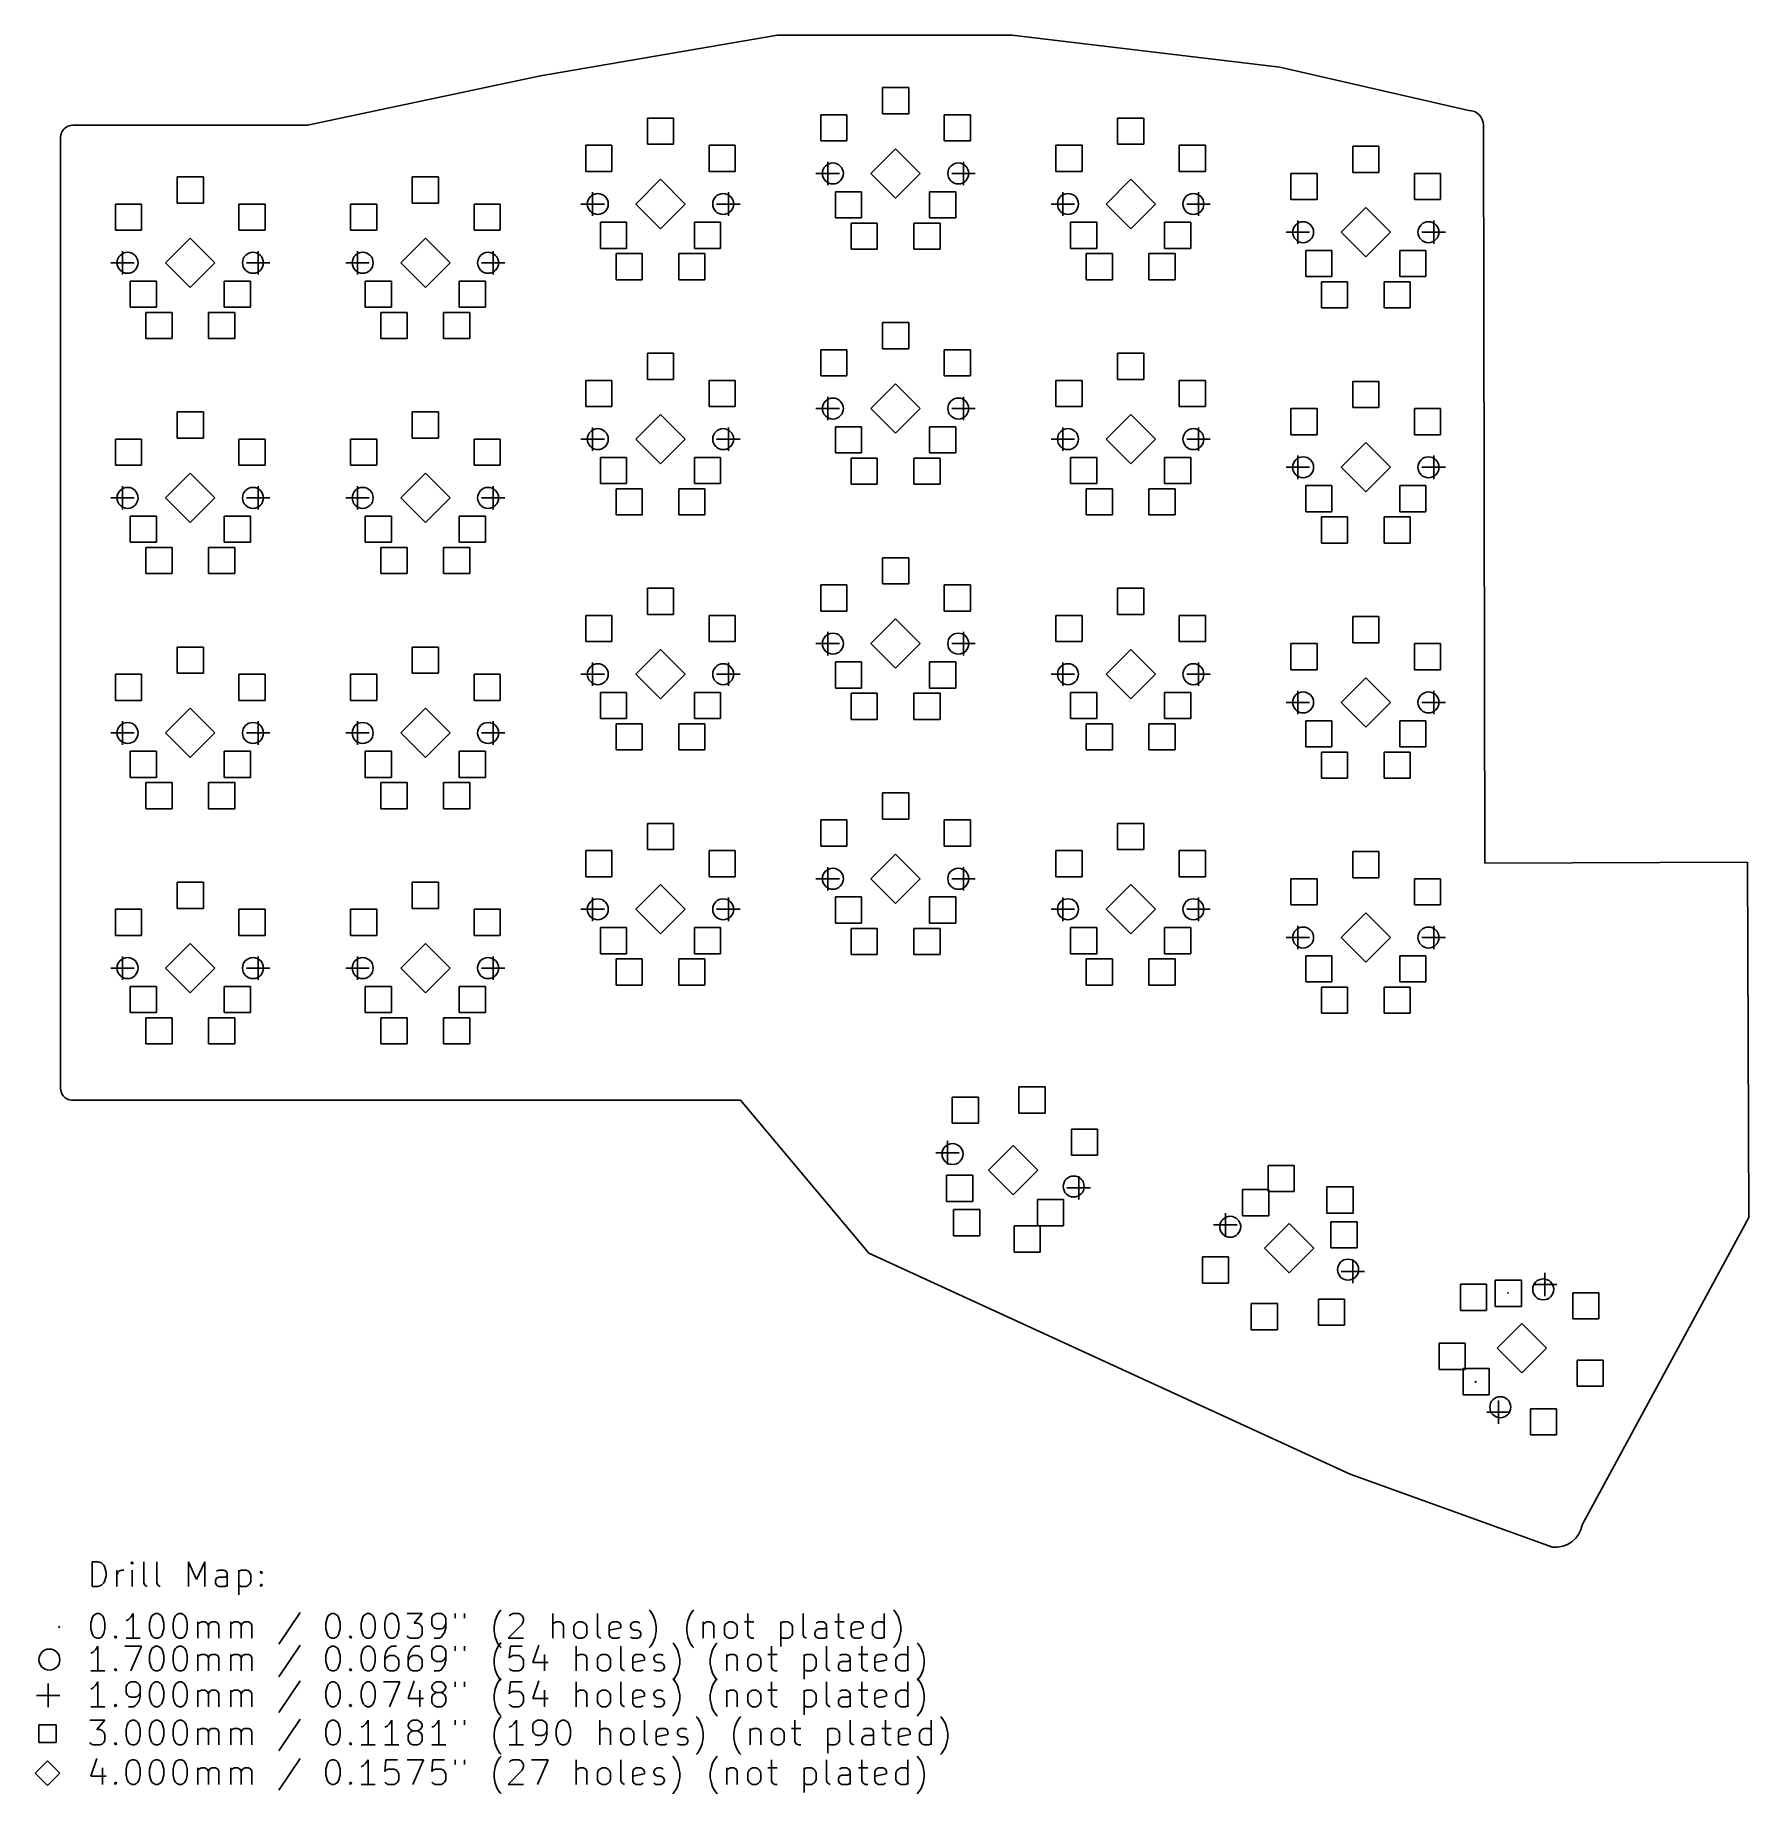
# Model space of a CAD drawing. Extents: x 81 to 220, y -169 to -27.
import ezdxf

# ---------------------------------------------------------------- set-up
doc = ezdxf.new("R2010")
doc.units = 0
doc.layers.add('BLACK', color=7, linetype='CONTINUOUS')

msp = doc.modelspace()

# ---------------------------------------------------------------- linework, layer by layer
at = {"layer": 'BLACK', "linetype": 'CONTINUOUS'}
for p, q in [((141.0939, -26.6361), (121.8939, -29.9361)), ((160.0939, -26.6361), (141.0939, -26.6361)), ((181.7939, -29.2361), (160.0939, -26.6361)), ((197.0939, -32.7361), (181.7939, -29.2361)), ((121.8939, -29.9361), (102.9939, -33.9361)), ((151.71787, -30.87943), (149.59653, -30.87943)), ((149.59653, -30.87943), (149.59653, -33.00077)), ((151.71787, -33.00077), (151.71787, -30.87943)), ((102.9939, -33.9361), (83.9939, -33.9361)), ((132.66787, -33.35543), (130.54653, -33.35543)), ((130.54653, -33.35543), (130.54653, -35.47677)), ((132.66787, -35.47677), (132.66787, -33.35543)), ((146.71787, -33.07943), (144.59653, -33.07943)), ((144.59653, -33.07943), (144.59653, -35.20077)), ((146.71787, -35.20077), (146.71787, -33.07943)), ((149.59653, -33.00077), (151.71787, -33.00077)), ((156.71787, -33.07943), (154.59653, -33.07943)), ((154.59653, -33.07943), (154.59653, -35.20077)), ((156.71787, -35.20077), (156.71787, -33.07943)), ((170.76767, -33.35543), (168.64633, -33.35543)), ((168.64633, -33.35543), (168.64633, -35.47677)), ((170.76767, -35.47677), (170.76767, -33.35543)), ((198.3939, -93.7361), (198.2939, -33.9361)), ((82.9939, -34.9361), (82.993901, -111.8361)), ((127.66787, -35.55543), (125.54653, -35.55543)), ((125.54653, -35.55543), (125.54653, -37.67677)), ((127.66787, -37.67677), (127.66787, -35.55543)), ((130.54653, -35.47677), (132.66787, -35.47677)), ((137.66787, -35.55543), (135.54653, -35.55543)), ((135.54653, -35.55543), (135.54653, -37.67677)), ((137.66787, -37.67677), (137.66787, -35.55543)), ((144.59653, -35.20077), (146.71787, -35.20077)), ((154.59653, -35.20077), (156.71787, -35.20077)), ((165.76767, -35.55543), (163.64633, -35.55543)), ((163.64633, -35.55543), (163.64633, -37.67677)), ((165.76767, -37.67677), (165.76767, -35.55543)), ((168.64633, -35.47677), (170.76767, -35.47677)), ((175.76767, -35.55543), (173.64633, -35.55543)), ((173.64633, -35.55543), (173.64633, -37.67677)), ((175.76767, -37.67677), (175.76767, -35.55543)), ((145.1572, -36.8901), (145.1572, -38.7901)), ((150.6572, -35.8401), (148.6572, -37.8401)), ((152.6572, -37.8401), (150.6572, -35.8401)), ((156.1572, -36.8901), (156.1572, -38.7901)), ((189.81787, -35.64143), (187.69653, -35.64143)), ((187.69653, -35.64143), (187.69653, -37.76277)), ((189.81787, -37.76277), (189.81787, -35.64143)), ((94.56787, -38.11843), (92.44653, -38.11843)), ((92.44653, -38.11843), (92.44653, -40.23977)), ((94.56787, -40.23977), (94.56787, -38.11843)), ((113.61787, -38.11843), (111.49653, -38.11843)), ((111.49653, -38.11843), (111.49653, -40.23977)), ((113.61787, -40.23977), (113.61787, -38.11843)), ((125.54653, -37.67677), (127.66787, -37.67677)), ((131.6072, -38.3161), (129.6072, -40.3161)), ((133.6072, -40.3161), (131.6072, -38.3161)), ((135.54653, -37.67677), (137.66787, -37.67677)), ((144.2072, -37.8401), (146.1072, -37.8401)), ((148.6572, -37.8401), (150.6572, -39.8401)), ((150.6572, -39.8401), (152.6572, -37.8401)), ((155.2072, -37.8401), (157.1072, -37.8401)), ((163.64633, -37.67677), (165.76767, -37.67677)), ((169.707, -38.3161), (167.707, -40.3161)), ((171.707, -40.3161), (169.707, -38.3161)), ((173.64633, -37.67677), (175.76767, -37.67677)), ((184.81787, -37.84143), (182.69653, -37.84143)), ((182.69653, -37.84143), (182.69653, -39.96277)), ((184.81787, -39.96277), (184.81787, -37.84143)), ((187.69653, -37.76277), (189.81787, -37.76277)), ((194.81787, -37.84143), (192.69653, -37.84143)), ((192.69653, -37.84143), (192.69653, -39.96277)), ((194.81787, -39.96277), (194.81787, -37.84143)), ((126.1072, -39.3661), (126.1072, -41.2661)), ((137.1072, -39.3661), (137.1072, -41.2661)), ((147.90787, -39.31943), (145.78653, -39.31943)), ((145.78653, -39.31943), (145.78653, -41.44077)), ((147.90787, -41.44077), (147.90787, -39.31943)), ((155.52787, -39.31943), (153.40653, -39.31943)), ((153.40653, -39.31943), (153.40653, -41.44077)), ((155.52787, -41.44077), (155.52787, -39.31943)), ((164.207, -39.3661), (164.207, -41.2661)), ((175.207, -39.3661), (175.207, -41.2661)), ((89.56787, -40.31843), (87.44653, -40.31843)), ((87.44653, -40.31843), (87.44653, -42.43977)), ((89.56787, -42.43977), (89.56787, -40.31843)), ((92.44653, -40.23977), (94.56787, -40.23977)), ((99.56787, -40.31843), (97.44653, -40.31843)), ((97.44653, -40.31843), (97.44653, -42.43977)), ((99.56787, -42.43977), (99.56787, -40.31843)), ((108.61787, -40.31843), (106.49653, -40.31843)), ((106.49653, -40.31843), (106.49653, -42.43977)), ((108.61787, -42.43977), (108.61787, -40.31843)), ((111.49653, -40.23977), (113.61787, -40.23977)), ((118.61787, -40.31843), (116.49653, -40.31843)), ((116.49653, -40.31843), (116.49653, -42.43977)), ((118.61787, -42.43977), (118.61787, -40.31843)), ((125.1572, -40.3161), (127.0572, -40.3161)), ((129.6072, -40.3161), (131.6072, -42.3161)), ((131.6072, -42.3161), (133.6072, -40.3161)), ((136.1572, -40.3161), (138.0572, -40.3161)), ((163.257, -40.3161), (165.157, -40.3161)), ((167.707, -40.3161), (169.707, -42.3161)), ((169.707, -42.3161), (171.707, -40.3161)), ((174.257, -40.3161), (176.157, -40.3161)), ((182.69653, -39.96277), (184.81787, -39.96277)), ((188.7572, -40.6021), (186.7572, -42.6021)), ((190.7572, -42.6021), (188.7572, -40.6021)), ((192.69653, -39.96277), (194.81787, -39.96277)), ((87.44653, -42.43977), (89.56787, -42.43977)), ((97.44653, -42.43977), (99.56787, -42.43977)), ((106.49653, -42.43977), (108.61787, -42.43977)), ((116.49653, -42.43977), (118.61787, -42.43977)), ((128.85787, -41.79543), (126.73653, -41.79543)), ((126.73653, -41.79543), (126.73653, -43.91677)), ((128.85787, -43.91677), (128.85787, -41.79543)), ((136.47787, -41.79543), (134.35653, -41.79543)), ((134.35653, -41.79543), (134.35653, -43.91677)), ((136.47787, -43.91677), (136.47787, -41.79543)), ((145.78653, -41.44077), (147.90787, -41.44077)), ((149.17787, -41.85943), (147.05653, -41.85943)), ((147.05653, -41.85943), (147.05653, -43.98077)), ((149.17787, -43.98077), (149.17787, -41.85943)), ((154.25787, -41.85943), (152.13653, -41.85943)), ((152.13653, -41.85943), (152.13653, -43.98077)), ((153.40653, -41.44077), (155.52787, -41.44077)), ((154.25787, -43.98077), (154.25787, -41.85943)), ((166.95767, -41.79543), (164.83633, -41.79543)), ((164.83633, -41.79543), (164.83633, -43.91677)), ((166.95767, -43.91677), (166.95767, -41.79543)), ((174.57767, -41.79543), (172.45633, -41.79543)), ((172.45633, -41.79543), (172.45633, -43.91677)), ((174.57767, -43.91677), (174.57767, -41.79543)), ((182.3072, -42.6021), (184.2072, -42.6021)), ((183.2572, -41.6521), (183.2572, -43.5521)), ((186.7572, -42.6021), (188.7572, -44.6021)), ((188.7572, -44.6021), (190.7572, -42.6021)), ((193.3072, -42.6021), (195.2072, -42.6021)), ((194.2572, -41.6521), (194.2572, -43.5521)), ((88.0072, -44.1291), (88.0072, -46.0291)), ((93.5072, -43.0791), (91.5072, -45.0791)), ((95.5072, -45.0791), (93.5072, -43.0791)), ((99.0072, -44.1291), (99.0072, -46.0291)), ((107.0572, -44.1291), (107.0572, -46.0291)), ((112.5572, -43.0791), (110.5572, -45.0791)), ((114.5572, -45.0791), (112.5572, -43.0791)), ((118.0572, -44.1291), (118.0572, -46.0291)), ((126.73653, -43.91677), (128.85787, -43.91677)), ((134.35653, -43.91677), (136.47787, -43.91677)), ((147.05653, -43.98077), (149.17787, -43.98077)), ((152.13653, -43.98077), (154.25787, -43.98077)), ((164.83633, -43.91677), (166.95767, -43.91677)), ((172.45633, -43.91677), (174.57767, -43.91677)), ((186.00787, -44.08143), (183.88653, -44.08143)), ((183.88653, -44.08143), (183.88653, -46.20277)), ((186.00787, -46.20277), (186.00787, -44.08143)), ((193.62787, -44.08143), (191.50653, -44.08143)), ((191.50653, -44.08143), (191.50653, -46.20277)), ((193.62787, -46.20277), (193.62787, -44.08143)), ((87.0572, -45.0791), (88.9572, -45.0791)), ((91.5072, -45.0791), (93.5072, -47.0791)), ((93.5072, -47.0791), (95.5072, -45.0791)), ((98.0572, -45.0791), (99.9572, -45.0791)), ((106.1072, -45.0791), (108.0072, -45.0791)), ((110.5572, -45.0791), (112.5572, -47.0791)), ((112.5572, -47.0791), (114.5572, -45.0791)), ((117.1072, -45.0791), (119.0072, -45.0791)), ((130.12787, -44.33543), (128.00653, -44.33543)), ((128.00653, -44.33543), (128.00653, -46.45677)), ((130.12787, -46.45677), (130.12787, -44.33543)), ((135.20787, -44.33543), (133.08653, -44.33543)), ((133.08653, -44.33543), (133.08653, -46.45677)), ((135.20787, -46.45677), (135.20787, -44.33543)), ((168.22767, -44.33543), (166.10633, -44.33543)), ((166.10633, -44.33543), (166.10633, -46.45677)), ((168.22767, -46.45677), (168.22767, -44.33543)), ((173.30767, -44.33543), (171.18633, -44.33543)), ((171.18633, -44.33543), (171.18633, -46.45677)), ((173.30767, -46.45677), (173.30767, -44.33543)), ((90.75787, -46.55843), (88.63653, -46.55843)), ((88.63653, -46.55843), (88.63653, -48.67977)), ((90.75787, -48.67977), (90.75787, -46.55843)), ((98.37787, -46.55843), (96.25653, -46.55843)), ((96.25653, -46.55843), (96.25653, -48.67977)), ((98.37787, -48.67977), (98.37787, -46.55843)), ((109.80787, -46.55843), (107.68653, -46.55843)), ((107.68653, -46.55843), (107.68653, -48.67977)), ((109.80787, -48.67977), (109.80787, -46.55843)), ((117.42787, -46.55843), (115.30653, -46.55843)), ((115.30653, -46.55843), (115.30653, -48.67977)), ((117.42787, -48.67977), (117.42787, -46.55843)), ((128.00653, -46.45677), (130.12787, -46.45677)), ((133.08653, -46.45677), (135.20787, -46.45677)), ((166.10633, -46.45677), (168.22767, -46.45677)), ((171.18633, -46.45677), (173.30767, -46.45677)), ((183.88653, -46.20277), (186.00787, -46.20277)), ((187.27787, -46.62143), (185.15653, -46.62143)), ((185.15653, -46.62143), (185.15653, -48.74277)), ((187.27787, -48.74277), (187.27787, -46.62143)), ((192.35787, -46.62143), (190.23653, -46.62143)), ((190.23653, -46.62143), (190.23653, -48.74277)), ((191.50653, -46.20277), (193.62787, -46.20277)), ((192.35787, -48.74277), (192.35787, -46.62143)), ((88.63653, -48.67977), (90.75787, -48.67977)), ((92.02787, -49.09843), (89.90653, -49.09843)), ((89.90653, -49.09843), (89.90653, -51.21977)), ((92.02787, -51.21977), (92.02787, -49.09843)), ((97.10787, -49.09843), (94.98653, -49.09843)), ((94.98653, -49.09843), (94.98653, -51.21977)), ((96.25653, -48.67977), (98.37787, -48.67977)), ((97.10787, -51.21977), (97.10787, -49.09843)), ((107.68653, -48.67977), (109.80787, -48.67977)), ((111.07787, -49.09843), (108.95653, -49.09843)), ((108.95653, -49.09843), (108.95653, -51.21977)), ((111.07787, -51.21977), (111.07787, -49.09843)), ((116.15787, -49.09843), (114.03653, -49.09843)), ((114.03653, -49.09843), (114.03653, -51.21977)), ((115.30653, -48.67977), (117.42787, -48.67977)), ((116.15787, -51.21977), (116.15787, -49.09843)), ((185.15653, -48.74277), (187.27787, -48.74277)), ((190.23653, -48.74277), (192.35787, -48.74277)), ((89.90653, -51.21977), (92.02787, -51.21977)), ((94.98653, -51.21977), (97.10787, -51.21977)), ((108.95653, -51.21977), (111.07787, -51.21977)), ((114.03653, -51.21977), (116.15787, -51.21977)), ((151.71787, -49.92943), (149.59653, -49.92943)), ((149.59653, -49.92943), (149.59653, -52.05077)), ((151.71787, -52.05077), (151.71787, -49.92943)), ((132.66787, -52.40543), (130.54653, -52.40543)), ((130.54653, -52.40543), (130.54653, -54.52677)), ((132.66787, -54.52677), (132.66787, -52.40543)), ((146.71787, -52.12943), (144.59653, -52.12943)), ((144.59653, -52.12943), (144.59653, -54.25077)), ((146.71787, -54.25077), (146.71787, -52.12943)), ((149.59653, -52.05077), (151.71787, -52.05077)), ((156.71787, -52.12943), (154.59653, -52.12943)), ((154.59653, -52.12943), (154.59653, -54.25077)), ((156.71787, -54.25077), (156.71787, -52.12943)), ((170.76767, -52.40543), (168.64633, -52.40543)), ((168.64633, -52.40543), (168.64633, -54.52677)), ((170.76767, -54.52677), (170.76767, -52.40543)), ((127.66787, -54.60543), (125.54653, -54.60543)), ((125.54653, -54.60543), (125.54653, -56.72677)), ((127.66787, -56.72677), (127.66787, -54.60543)), ((130.54653, -54.52677), (132.66787, -54.52677)), ((137.66787, -54.60543), (135.54653, -54.60543)), ((135.54653, -54.60543), (135.54653, -56.72677)), ((137.66787, -56.72677), (137.66787, -54.60543)), ((144.59653, -54.25077), (146.71787, -54.25077)), ((150.6572, -54.8901), (148.6572, -56.8901)), ((152.6572, -56.8901), (150.6572, -54.8901)), ((154.59653, -54.25077), (156.71787, -54.25077)), ((165.76767, -54.60543), (163.64633, -54.60543)), ((163.64633, -54.60543), (163.64633, -56.72677)), ((165.76767, -56.72677), (165.76767, -54.60543)), ((168.64633, -54.52677), (170.76767, -54.52677)), ((175.76767, -54.60543), (173.64633, -54.60543)), ((173.64633, -54.60543), (173.64633, -56.72677)), ((175.76767, -56.72677), (175.76767, -54.60543)), ((189.81787, -54.69143), (187.69653, -54.69143)), ((187.69653, -54.69143), (187.69653, -56.81277)), ((189.81787, -56.81277), (189.81787, -54.69143)), ((125.54653, -56.72677), (127.66787, -56.72677)), ((135.54653, -56.72677), (137.66787, -56.72677)), ((144.2072, -56.8901), (146.1072, -56.8901)), ((145.1572, -55.9401), (145.1572, -57.8401)), ((148.6572, -56.8901), (150.6572, -58.8901)), ((150.6572, -58.8901), (152.6572, -56.8901)), ((155.2072, -56.8901), (157.1072, -56.8901)), ((156.1572, -55.9401), (156.1572, -57.8401)), ((163.64633, -56.72677), (165.76767, -56.72677)), ((173.64633, -56.72677), (175.76767, -56.72677)), ((184.81787, -56.89143), (182.69653, -56.89143)), ((182.69653, -56.89143), (182.69653, -59.01277)), ((184.81787, -59.01277), (184.81787, -56.89143)), ((187.69653, -56.81277), (189.81787, -56.81277)), ((194.81787, -56.89143), (192.69653, -56.89143)), ((192.69653, -56.89143), (192.69653, -59.01277)), ((194.81787, -59.01277), (194.81787, -56.89143)), ((94.56787, -57.16843), (92.44653, -57.16843)), ((92.44653, -57.16843), (92.44653, -59.28977)), ((94.56787, -59.28977), (94.56787, -57.16843)), ((113.61787, -57.16843), (111.49653, -57.16843)), ((111.49653, -57.16843), (111.49653, -59.28977)), ((113.61787, -59.28977), (113.61787, -57.16843)), ((126.1072, -58.4161), (126.1072, -60.3161)), ((131.6072, -57.3661), (129.6072, -59.3661)), ((133.6072, -59.3661), (131.6072, -57.3661)), ((137.1072, -58.4161), (137.1072, -60.3161)), ((147.90787, -58.36943), (145.78653, -58.36943)), ((145.78653, -58.36943), (145.78653, -60.49077)), ((147.90787, -60.49077), (147.90787, -58.36943)), ((155.52787, -58.36943), (153.40653, -58.36943)), ((153.40653, -58.36943), (153.40653, -60.49077)), ((155.52787, -60.49077), (155.52787, -58.36943)), ((164.207, -58.4161), (164.207, -60.3161)), ((169.707, -57.3661), (167.707, -59.3661)), ((171.707, -59.3661), (169.707, -57.3661)), ((175.207, -58.4161), (175.207, -60.3161)), ((89.56787, -59.36843), (87.44653, -59.36843)), ((87.44653, -59.36843), (87.44653, -61.48977)), ((89.56787, -61.48977), (89.56787, -59.36843)), ((92.44653, -59.28977), (94.56787, -59.28977)), ((99.56787, -59.36843), (97.44653, -59.36843)), ((97.44653, -59.36843), (97.44653, -61.48977)), ((99.56787, -61.48977), (99.56787, -59.36843)), ((108.61787, -59.36843), (106.49653, -59.36843)), ((106.49653, -59.36843), (106.49653, -61.48977)), ((108.61787, -61.48977), (108.61787, -59.36843)), ((111.49653, -59.28977), (113.61787, -59.28977)), ((118.61787, -59.36843), (116.49653, -59.36843)), ((116.49653, -59.36843), (116.49653, -61.48977)), ((118.61787, -61.48977), (118.61787, -59.36843)), ((125.1572, -59.3661), (127.0572, -59.3661)), ((129.6072, -59.3661), (131.6072, -61.3661)), ((131.6072, -61.3661), (133.6072, -59.3661)), ((136.1572, -59.3661), (138.0572, -59.3661)), ((163.257, -59.3661), (165.157, -59.3661)), ((167.707, -59.3661), (169.707, -61.3661)), ((169.707, -61.3661), (171.707, -59.3661)), ((174.257, -59.3661), (176.157, -59.3661)), ((182.69653, -59.01277), (184.81787, -59.01277)), ((188.7572, -59.6521), (186.7572, -61.6521)), ((190.7572, -61.6521), (188.7572, -59.6521)), ((192.69653, -59.01277), (194.81787, -59.01277)), ((128.85787, -60.84543), (126.73653, -60.84543)), ((126.73653, -60.84543), (126.73653, -62.96677)), ((128.85787, -62.96677), (128.85787, -60.84543)), ((136.47787, -60.84543), (134.35653, -60.84543)), ((134.35653, -60.84543), (134.35653, -62.96677)), ((136.47787, -62.96677), (136.47787, -60.84543)), ((145.78653, -60.49077), (147.90787, -60.49077)), ((149.17787, -60.90943), (147.05653, -60.90943)), ((147.05653, -60.90943), (147.05653, -63.03077)), ((149.17787, -63.03077), (149.17787, -60.90943)), ((154.25787, -60.90943), (152.13653, -60.90943)), ((152.13653, -60.90943), (152.13653, -63.03077)), ((153.40653, -60.49077), (155.52787, -60.49077)), ((154.25787, -63.03077), (154.25787, -60.90943)), ((166.95767, -60.84543), (164.83633, -60.84543)), ((164.83633, -60.84543), (164.83633, -62.96677)), ((166.95767, -62.96677), (166.95767, -60.84543)), ((174.57767, -60.84543), (172.45633, -60.84543)), ((172.45633, -60.84543), (172.45633, -62.96677)), ((174.57767, -62.96677), (174.57767, -60.84543)), ((183.2572, -60.7021), (183.2572, -62.6021)), ((194.2572, -60.7021), (194.2572, -62.6021)), ((87.44653, -61.48977), (89.56787, -61.48977)), ((93.5072, -62.1291), (91.5072, -64.1291)), ((95.5072, -64.1291), (93.5072, -62.1291)), ((97.44653, -61.48977), (99.56787, -61.48977)), ((106.49653, -61.48977), (108.61787, -61.48977)), ((112.5572, -62.1291), (110.5572, -64.1291)), ((114.5572, -64.1291), (112.5572, -62.1291)), ((116.49653, -61.48977), (118.61787, -61.48977)), ((182.3072, -61.6521), (184.2072, -61.6521)), ((186.7572, -61.6521), (188.7572, -63.6521)), ((188.7572, -63.6521), (190.7572, -61.6521)), ((193.3072, -61.6521), (195.2072, -61.6521)), ((88.0072, -63.1791), (88.0072, -65.0791)), ((99.0072, -63.1791), (99.0072, -65.0791)), ((107.0572, -63.1791), (107.0572, -65.0791)), ((118.0572, -63.1791), (118.0572, -65.0791)), ((126.73653, -62.96677), (128.85787, -62.96677)), ((130.12787, -63.38543), (128.00653, -63.38543)), ((128.00653, -63.38543), (128.00653, -65.50677)), ((130.12787, -65.50677), (130.12787, -63.38543)), ((135.20787, -63.38543), (133.08653, -63.38543)), ((133.08653, -63.38543), (133.08653, -65.50677)), ((134.35653, -62.96677), (136.47787, -62.96677)), ((135.20787, -65.50677), (135.20787, -63.38543)), ((147.05653, -63.03077), (149.17787, -63.03077)), ((152.13653, -63.03077), (154.25787, -63.03077)), ((164.83633, -62.96677), (166.95767, -62.96677)), ((168.22767, -63.38543), (166.10633, -63.38543)), ((166.10633, -63.38543), (166.10633, -65.50677)), ((168.22767, -65.50677), (168.22767, -63.38543)), ((173.30767, -63.38543), (171.18633, -63.38543)), ((171.18633, -63.38543), (171.18633, -65.50677)), ((172.45633, -62.96677), (174.57767, -62.96677)), ((173.30767, -65.50677), (173.30767, -63.38543)), ((186.00787, -63.13143), (183.88653, -63.13143)), ((183.88653, -63.13143), (183.88653, -65.25277)), ((186.00787, -65.25277), (186.00787, -63.13143)), ((193.62787, -63.13143), (191.50653, -63.13143)), ((191.50653, -63.13143), (191.50653, -65.25277)), ((193.62787, -65.25277), (193.62787, -63.13143)), ((87.0572, -64.1291), (88.9572, -64.1291)), ((91.5072, -64.1291), (93.5072, -66.1291)), ((93.5072, -66.1291), (95.5072, -64.1291)), ((98.0572, -64.1291), (99.9572, -64.1291)), ((106.1072, -64.1291), (108.0072, -64.1291)), ((110.5572, -64.1291), (112.5572, -66.1291)), ((112.5572, -66.1291), (114.5572, -64.1291)), ((117.1072, -64.1291), (119.0072, -64.1291)), ((128.00653, -65.50677), (130.12787, -65.50677)), ((133.08653, -65.50677), (135.20787, -65.50677)), ((166.10633, -65.50677), (168.22767, -65.50677)), ((171.18633, -65.50677), (173.30767, -65.50677)), ((183.88653, -65.25277), (186.00787, -65.25277)), ((191.50653, -65.25277), (193.62787, -65.25277)), ((90.75787, -65.60843), (88.63653, -65.60843)), ((88.63653, -65.60843), (88.63653, -67.72977)), ((90.75787, -67.72977), (90.75787, -65.60843)), ((98.37787, -65.60843), (96.25653, -65.60843)), ((96.25653, -65.60843), (96.25653, -67.72977)), ((98.37787, -67.72977), (98.37787, -65.60843)), ((109.80787, -65.60843), (107.68653, -65.60843)), ((107.68653, -65.60843), (107.68653, -67.72977)), ((109.80787, -67.72977), (109.80787, -65.60843)), ((117.42787, -65.60843), (115.30653, -65.60843)), ((115.30653, -65.60843), (115.30653, -67.72977)), ((117.42787, -67.72977), (117.42787, -65.60843)), ((187.27787, -65.67143), (185.15653, -65.67143)), ((185.15653, -65.67143), (185.15653, -67.79277)), ((187.27787, -67.79277), (187.27787, -65.67143)), ((192.35787, -65.67143), (190.23653, -65.67143)), ((190.23653, -65.67143), (190.23653, -67.79277)), ((192.35787, -67.79277), (192.35787, -65.67143)), ((88.63653, -67.72977), (90.75787, -67.72977)), ((92.02787, -68.14843), (89.90653, -68.14843)), ((89.90653, -68.14843), (89.90653, -70.26977)), ((92.02787, -70.26977), (92.02787, -68.14843)), ((97.10787, -68.14843), (94.98653, -68.14843)), ((94.98653, -68.14843), (94.98653, -70.26977)), ((96.25653, -67.72977), (98.37787, -67.72977)), ((97.10787, -70.26977), (97.10787, -68.14843)), ((107.68653, -67.72977), (109.80787, -67.72977)), ((111.07787, -68.14843), (108.95653, -68.14843)), ((108.95653, -68.14843), (108.95653, -70.26977)), ((111.07787, -70.26977), (111.07787, -68.14843)), ((116.15787, -68.14843), (114.03653, -68.14843)), ((114.03653, -68.14843), (114.03653, -70.26977)), ((115.30653, -67.72977), (117.42787, -67.72977)), ((116.15787, -70.26977), (116.15787, -68.14843)), ((185.15653, -67.79277), (187.27787, -67.79277)), ((190.23653, -67.79277), (192.35787, -67.79277)), ((151.71787, -68.97943), (149.59653, -68.97943)), ((149.59653, -68.97943), (149.59653, -71.10077)), ((151.71787, -71.10077), (151.71787, -68.97943)), ((89.90653, -70.26977), (92.02787, -70.26977)), ((94.98653, -70.26977), (97.10787, -70.26977)), ((108.95653, -70.26977), (111.07787, -70.26977)), ((114.03653, -70.26977), (116.15787, -70.26977)), ((146.71787, -71.17943), (144.59653, -71.17943)), ((144.59653, -71.17943), (144.59653, -73.30077)), ((146.71787, -73.30077), (146.71787, -71.17943)), ((149.59653, -71.10077), (151.71787, -71.10077)), ((156.71787, -71.17943), (154.59653, -71.17943)), ((154.59653, -71.17943), (154.59653, -73.30077)), ((156.71787, -73.30077), (156.71787, -71.17943)), ((132.66787, -71.45543), (130.54653, -71.45543)), ((130.54653, -71.45543), (130.54653, -73.57677)), ((132.66787, -73.57677), (132.66787, -71.45543)), ((170.76767, -71.45543), (168.64633, -71.45543)), ((168.64633, -71.45543), (168.64633, -73.57677)), ((170.76767, -73.57677), (170.76767, -71.45543)), ((127.66787, -73.65543), (125.54653, -73.65543)), ((125.54653, -73.65543), (125.54653, -75.77677)), ((127.66787, -75.77677), (127.66787, -73.65543)), ((130.54653, -73.57677), (132.66787, -73.57677)), ((137.66787, -73.65543), (135.54653, -73.65543)), ((135.54653, -73.65543), (135.54653, -75.77677)), ((137.66787, -75.77677), (137.66787, -73.65543)), ((144.59653, -73.30077), (146.71787, -73.30077)), ((150.6572, -73.9401), (148.6572, -75.9401)), ((152.6572, -75.9401), (150.6572, -73.9401)), ((154.59653, -73.30077), (156.71787, -73.30077)), ((165.76767, -73.65543), (163.64633, -73.65543)), ((163.64633, -73.65543), (163.64633, -75.77677)), ((165.76767, -75.77677), (165.76767, -73.65543)), ((168.64633, -73.57677), (170.76767, -73.57677)), ((175.76767, -73.65543), (173.64633, -73.65543)), ((173.64633, -73.65543), (173.64633, -75.77677)), ((175.76767, -75.77677), (175.76767, -73.65543)), ((189.81787, -73.74143), (187.69653, -73.74143)), ((187.69653, -73.74143), (187.69653, -75.86277)), ((189.81787, -75.86277), (189.81787, -73.74143)), ((145.1572, -74.9901), (145.1572, -76.8901)), ((156.1572, -74.9901), (156.1572, -76.8901)), ((94.56787, -76.21843), (92.44653, -76.21843)), ((92.44653, -76.21843), (92.44653, -78.33977)), ((94.56787, -78.33977), (94.56787, -76.21843)), ((113.61787, -76.21843), (111.49653, -76.21843)), ((111.49653, -76.21843), (111.49653, -78.33977)), ((113.61787, -78.33977), (113.61787, -76.21843)), ((125.54653, -75.77677), (127.66787, -75.77677)), ((131.6072, -76.4161), (129.6072, -78.4161)), ((133.6072, -78.4161), (131.6072, -76.4161)), ((135.54653, -75.77677), (137.66787, -75.77677)), ((144.2072, -75.9401), (146.1072, -75.9401)), ((148.6572, -75.9401), (150.6572, -77.9401)), ((150.6572, -77.9401), (152.6572, -75.9401)), ((155.2072, -75.9401), (157.1072, -75.9401)), ((163.64633, -75.77677), (165.76767, -75.77677)), ((169.707, -76.4161), (167.707, -78.4161)), ((171.707, -78.4161), (169.707, -76.4161)), ((173.64633, -75.77677), (175.76767, -75.77677)), ((184.81787, -75.94143), (182.69653, -75.94143)), ((182.69653, -75.94143), (182.69653, -78.06277)), ((184.81787, -78.06277), (184.81787, -75.94143)), ((187.69653, -75.86277), (189.81787, -75.86277)), ((194.81787, -75.94143), (192.69653, -75.94143)), ((192.69653, -75.94143), (192.69653, -78.06277)), ((194.81787, -78.06277), (194.81787, -75.94143)), ((92.44653, -78.33977), (94.56787, -78.33977)), ((111.49653, -78.33977), (113.61787, -78.33977)), ((126.1072, -77.4661), (126.1072, -79.3661)), ((137.1072, -77.4661), (137.1072, -79.3661)), ((147.90787, -77.41943), (145.78653, -77.41943)), ((145.78653, -77.41943), (145.78653, -79.54077)), ((147.90787, -79.54077), (147.90787, -77.41943)), ((155.52787, -77.41943), (153.40653, -77.41943)), ((153.40653, -77.41943), (153.40653, -79.54077)), ((155.52787, -79.54077), (155.52787, -77.41943)), ((164.207, -77.4661), (164.207, -79.3661)), ((175.207, -77.4661), (175.207, -79.3661)), ((182.69653, -78.06277), (184.81787, -78.06277)), ((192.69653, -78.06277), (194.81787, -78.06277)), ((89.56787, -78.41843), (87.44653, -78.41843)), ((87.44653, -78.41843), (87.44653, -80.53977)), ((89.56787, -80.53977), (89.56787, -78.41843)), ((99.56787, -78.41843), (97.44653, -78.41843)), ((97.44653, -78.41843), (97.44653, -80.53977)), ((99.56787, -80.53977), (99.56787, -78.41843)), ((108.61787, -78.41843), (106.49653, -78.41843)), ((106.49653, -78.41843), (106.49653, -80.53977)), ((108.61787, -80.53977), (108.61787, -78.41843)), ((118.61787, -78.41843), (116.49653, -78.41843)), ((116.49653, -78.41843), (116.49653, -80.53977)), ((118.61787, -80.53977), (118.61787, -78.41843)), ((125.1572, -78.4161), (127.0572, -78.4161)), ((129.6072, -78.4161), (131.6072, -80.4161)), ((131.6072, -80.4161), (133.6072, -78.4161)), ((136.1572, -78.4161), (138.0572, -78.4161)), ((145.78653, -79.54077), (147.90787, -79.54077)), ((153.40653, -79.54077), (155.52787, -79.54077)), ((163.257, -78.4161), (165.157, -78.4161)), ((167.707, -78.4161), (169.707, -80.4161)), ((169.707, -80.4161), (171.707, -78.4161)), ((174.257, -78.4161), (176.157, -78.4161)), ((183.2572, -79.7521), (183.2572, -81.6521)), ((188.7572, -78.7021), (186.7572, -80.7021)), ((190.7572, -80.7021), (188.7572, -78.7021)), ((194.2572, -79.7521), (194.2572, -81.6521)), ((87.44653, -80.53977), (89.56787, -80.53977)), ((93.5072, -81.1791), (91.5072, -83.1791)), ((95.5072, -83.1791), (93.5072, -81.1791)), ((97.44653, -80.53977), (99.56787, -80.53977)), ((106.49653, -80.53977), (108.61787, -80.53977)), ((112.5572, -81.1791), (110.5572, -83.1791)), ((114.5572, -83.1791), (112.5572, -81.1791)), ((116.49653, -80.53977), (118.61787, -80.53977)), ((128.85787, -79.89543), (126.73653, -79.89543)), ((126.73653, -79.89543), (126.73653, -82.01677)), ((128.85787, -82.01677), (128.85787, -79.89543)), ((136.47787, -79.89543), (134.35653, -79.89543)), ((134.35653, -79.89543), (134.35653, -82.01677)), ((136.47787, -82.01677), (136.47787, -79.89543)), ((149.17787, -79.95943), (147.05653, -79.95943)), ((147.05653, -79.95943), (147.05653, -82.08077)), ((149.17787, -82.08077), (149.17787, -79.95943)), ((154.25787, -79.95943), (152.13653, -79.95943)), ((152.13653, -79.95943), (152.13653, -82.08077)), ((154.25787, -82.08077), (154.25787, -79.95943)), ((166.95767, -79.89543), (164.83633, -79.89543)), ((164.83633, -79.89543), (164.83633, -82.01677)), ((166.95767, -82.01677), (166.95767, -79.89543)), ((174.57767, -79.89543), (172.45633, -79.89543)), ((172.45633, -79.89543), (172.45633, -82.01677)), ((174.57767, -82.01677), (174.57767, -79.89543)), ((182.3072, -80.7021), (184.2072, -80.7021)), ((186.7572, -80.7021), (188.7572, -82.7021)), ((188.7572, -82.7021), (190.7572, -80.7021)), ((193.3072, -80.7021), (195.2072, -80.7021)), ((88.0072, -82.2291), (88.0072, -84.1291)), ((99.0072, -82.2291), (99.0072, -84.1291)), ((107.0572, -82.2291), (107.0572, -84.1291)), ((118.0572, -82.2291), (118.0572, -84.1291)), ((126.73653, -82.01677), (128.85787, -82.01677)), ((130.12787, -82.43543), (128.00653, -82.43543)), ((128.00653, -82.43543), (128.00653, -84.55677)), ((130.12787, -84.55677), (130.12787, -82.43543)), ((135.20787, -82.43543), (133.08653, -82.43543)), ((133.08653, -82.43543), (133.08653, -84.55677)), ((134.35653, -82.01677), (136.47787, -82.01677)), ((135.20787, -84.55677), (135.20787, -82.43543)), ((147.05653, -82.08077), (149.17787, -82.08077)), ((152.13653, -82.08077), (154.25787, -82.08077)), ((164.83633, -82.01677), (166.95767, -82.01677)), ((168.22767, -82.43543), (166.10633, -82.43543)), ((166.10633, -82.43543), (166.10633, -84.55677)), ((168.22767, -84.55677), (168.22767, -82.43543)), ((173.30767, -82.43543), (171.18633, -82.43543)), ((171.18633, -82.43543), (171.18633, -84.55677)), ((172.45633, -82.01677), (174.57767, -82.01677)), ((173.30767, -84.55677), (173.30767, -82.43543)), ((186.00787, -82.18143), (183.88653, -82.18143)), ((183.88653, -82.18143), (183.88653, -84.30277)), ((186.00787, -84.30277), (186.00787, -82.18143)), ((193.62787, -82.18143), (191.50653, -82.18143)), ((191.50653, -82.18143), (191.50653, -84.30277)), ((193.62787, -84.30277), (193.62787, -82.18143)), ((87.0572, -83.1791), (88.9572, -83.1791)), ((91.5072, -83.1791), (93.5072, -85.1791)), ((93.5072, -85.1791), (95.5072, -83.1791)), ((98.0572, -83.1791), (99.9572, -83.1791)), ((106.1072, -83.1791), (108.0072, -83.1791)), ((110.5572, -83.1791), (112.5572, -85.1791)), ((112.5572, -85.1791), (114.5572, -83.1791)), ((117.1072, -83.1791), (119.0072, -83.1791)), ((90.75787, -84.65843), (88.63653, -84.65843)), ((88.63653, -84.65843), (88.63653, -86.77977)), ((90.75787, -86.77977), (90.75787, -84.65843)), ((98.37787, -84.65843), (96.25653, -84.65843)), ((96.25653, -84.65843), (96.25653, -86.77977)), ((98.37787, -86.77977), (98.37787, -84.65843)), ((109.80787, -84.65843), (107.68653, -84.65843)), ((107.68653, -84.65843), (107.68653, -86.77977)), ((109.80787, -86.77977), (109.80787, -84.65843)), ((117.42787, -84.65843), (115.30653, -84.65843)), ((115.30653, -84.65843), (115.30653, -86.77977)), ((117.42787, -86.77977), (117.42787, -84.65843)), ((128.00653, -84.55677), (130.12787, -84.55677)), ((133.08653, -84.55677), (135.20787, -84.55677)), ((166.10633, -84.55677), (168.22767, -84.55677)), ((171.18633, -84.55677), (173.30767, -84.55677)), ((183.88653, -84.30277), (186.00787, -84.30277)), ((187.27787, -84.72143), (185.15653, -84.72143)), ((185.15653, -84.72143), (185.15653, -86.84277)), ((187.27787, -86.84277), (187.27787, -84.72143)), ((192.35787, -84.72143), (190.23653, -84.72143)), ((190.23653, -84.72143), (190.23653, -86.84277)), ((191.50653, -84.30277), (193.62787, -84.30277)), ((192.35787, -86.84277), (192.35787, -84.72143)), ((88.63653, -86.77977), (90.75787, -86.77977)), ((96.25653, -86.77977), (98.37787, -86.77977)), ((107.68653, -86.77977), (109.80787, -86.77977)), ((115.30653, -86.77977), (117.42787, -86.77977)), ((185.15653, -86.84277), (187.27787, -86.84277)), ((190.23653, -86.84277), (192.35787, -86.84277)), ((92.02787, -87.19843), (89.90653, -87.19843)), ((89.90653, -87.19843), (89.90653, -89.31977)), ((92.02787, -89.31977), (92.02787, -87.19843)), ((97.10787, -87.19843), (94.98653, -87.19843)), ((94.98653, -87.19843), (94.98653, -89.31977)), ((97.10787, -89.31977), (97.10787, -87.19843)), ((111.07787, -87.19843), (108.95653, -87.19843)), ((108.95653, -87.19843), (108.95653, -89.31977)), ((111.07787, -89.31977), (111.07787, -87.19843)), ((116.15787, -87.19843), (114.03653, -87.19843)), ((114.03653, -87.19843), (114.03653, -89.31977)), ((116.15787, -89.31977), (116.15787, -87.19843)), ((151.71787, -88.02943), (149.59653, -88.02943)), ((149.59653, -88.02943), (149.59653, -90.15077)), ((151.71787, -90.15077), (151.71787, -88.02943)), ((89.90653, -89.31977), (92.02787, -89.31977)), ((94.98653, -89.31977), (97.10787, -89.31977)), ((108.95653, -89.31977), (111.07787, -89.31977)), ((114.03653, -89.31977), (116.15787, -89.31977)), ((132.66787, -90.50543), (130.54653, -90.50543)), ((130.54653, -90.50543), (130.54653, -92.62677)), ((132.66787, -92.62677), (132.66787, -90.50543)), ((146.71787, -90.22943), (144.59653, -90.22943)), ((144.59653, -90.22943), (144.59653, -92.35077)), ((146.71787, -92.35077), (146.71787, -90.22943)), ((149.59653, -90.15077), (151.71787, -90.15077)), ((156.71787, -90.22943), (154.59653, -90.22943)), ((154.59653, -90.22943), (154.59653, -92.35077)), ((156.71787, -92.35077), (156.71787, -90.22943)), ((170.76767, -90.50543), (168.64633, -90.50543)), ((168.64633, -90.50543), (168.64633, -92.62677)), ((170.76767, -92.62677), (170.76767, -90.50543)), ((130.54653, -92.62677), (132.66787, -92.62677)), ((144.59653, -92.35077), (146.71787, -92.35077)), ((154.59653, -92.35077), (156.71787, -92.35077)), ((168.64633, -92.62677), (170.76767, -92.62677)), ((127.66787, -92.70543), (125.54653, -92.70543)), ((125.54653, -92.70543), (125.54653, -94.82677)), ((127.66787, -94.82677), (127.66787, -92.70543)), ((137.66787, -92.70543), (135.54653, -92.70543)), ((135.54653, -92.70543), (135.54653, -94.82677)), ((137.66787, -94.82677), (137.66787, -92.70543)), ((145.1572, -94.0401), (145.1572, -95.9401)), ((150.6572, -92.9901), (148.6572, -94.9901)), ((152.6572, -94.9901), (150.6572, -92.9901)), ((156.1572, -94.0401), (156.1572, -95.9401)), ((165.76767, -92.70543), (163.64633, -92.70543)), ((163.64633, -92.70543), (163.64633, -94.82677)), ((165.76767, -94.82677), (165.76767, -92.70543)), ((175.76767, -92.70543), (173.64633, -92.70543)), ((173.64633, -92.70543), (173.64633, -94.82677)), ((175.76767, -94.82677), (175.76767, -92.70543)), ((189.81787, -92.79143), (187.69653, -92.79143)), ((187.69653, -92.79143), (187.69653, -94.91277)), ((189.81787, -94.91277), (189.81787, -92.79143)), ((219.6939, -93.6361), (198.3939, -93.7361)), ((219.7939, -122.4361), (219.6939, -93.6361)), ((94.56787, -95.26843), (92.44653, -95.26843)), ((92.44653, -95.26843), (92.44653, -97.38977)), ((94.56787, -97.38977), (94.56787, -95.26843)), ((113.61787, -95.26843), (111.49653, -95.26843)), ((111.49653, -95.26843), (111.49653, -97.38977)), ((113.61787, -97.38977), (113.61787, -95.26843)), ((125.54653, -94.82677), (127.66787, -94.82677)), ((131.6072, -95.4661), (129.6072, -97.4661)), ((133.6072, -97.4661), (131.6072, -95.4661)), ((135.54653, -94.82677), (137.66787, -94.82677)), ((144.2072, -94.9901), (146.1072, -94.9901)), ((148.6572, -94.9901), (150.6572, -96.9901)), ((150.6572, -96.9901), (152.6572, -94.9901)), ((155.2072, -94.9901), (157.1072, -94.9901)), ((163.64633, -94.82677), (165.76767, -94.82677)), ((169.707, -95.4661), (167.707, -97.4661)), ((171.707, -97.4661), (169.707, -95.4661)), ((173.64633, -94.82677), (175.76767, -94.82677)), ((184.81787, -94.99143), (182.69653, -94.99143)), ((182.69653, -94.99143), (182.69653, -97.11277)), ((184.81787, -97.11277), (184.81787, -94.99143)), ((187.69653, -94.91277), (189.81787, -94.91277)), ((194.81787, -94.99143), (192.69653, -94.99143)), ((192.69653, -94.99143), (192.69653, -97.11277)), ((194.81787, -97.11277), (194.81787, -94.99143)), ((126.1072, -96.5161), (126.1072, -98.4161)), ((137.1072, -96.5161), (137.1072, -98.4161)), ((147.90787, -96.46943), (145.78653, -96.46943)), ((145.78653, -96.46943), (145.78653, -98.59077)), ((147.90787, -98.59077), (147.90787, -96.46943)), ((155.52787, -96.46943), (153.40653, -96.46943)), ((153.40653, -96.46943), (153.40653, -98.59077)), ((155.52787, -98.59077), (155.52787, -96.46943)), ((164.207, -96.5161), (164.207, -98.4161)), ((175.207, -96.5161), (175.207, -98.4161)), ((89.56787, -97.46843), (87.44653, -97.46843)), ((87.44653, -97.46843), (87.44653, -99.58977)), ((89.56787, -99.58977), (89.56787, -97.46843)), ((92.44653, -97.38977), (94.56787, -97.38977)), ((99.56787, -97.46843), (97.44653, -97.46843)), ((97.44653, -97.46843), (97.44653, -99.58977)), ((99.56787, -99.58977), (99.56787, -97.46843)), ((108.61787, -97.46843), (106.49653, -97.46843)), ((106.49653, -97.46843), (106.49653, -99.58977)), ((108.61787, -99.58977), (108.61787, -97.46843)), ((111.49653, -97.38977), (113.61787, -97.38977)), ((118.61787, -97.46843), (116.49653, -97.46843)), ((116.49653, -97.46843), (116.49653, -99.58977)), ((118.61787, -99.58977), (118.61787, -97.46843)), ((125.1572, -97.4661), (127.0572, -97.4661)), ((129.6072, -97.4661), (131.6072, -99.4661)), ((131.6072, -99.4661), (133.6072, -97.4661)), ((136.1572, -97.4661), (138.0572, -97.4661)), ((163.257, -97.4661), (165.157, -97.4661)), ((167.707, -97.4661), (169.707, -99.4661)), ((169.707, -99.4661), (171.707, -97.4661)), ((174.257, -97.4661), (176.157, -97.4661)), ((182.69653, -97.11277), (184.81787, -97.11277)), ((188.7572, -97.7521), (186.7572, -99.7521)), ((190.7572, -99.7521), (188.7572, -97.7521)), ((192.69653, -97.11277), (194.81787, -97.11277)), ((87.44653, -99.58977), (89.56787, -99.58977)), ((97.44653, -99.58977), (99.56787, -99.58977)), ((106.49653, -99.58977), (108.61787, -99.58977)), ((116.49653, -99.58977), (118.61787, -99.58977)), ((128.85787, -98.94543), (126.73653, -98.94543)), ((126.73653, -98.94543), (126.73653, -101.06677)), ((128.85787, -101.06677), (128.85787, -98.94543)), ((136.47787, -98.94543), (134.35653, -98.94543)), ((134.35653, -98.94543), (134.35653, -101.06677)), ((136.47787, -101.06677), (136.47787, -98.94543)), ((145.78653, -98.59077), (147.90787, -98.59077)), ((149.17787, -99.00943), (147.05653, -99.00943)), ((147.05653, -99.00943), (147.05653, -101.13077)), ((149.17787, -101.13077), (149.17787, -99.00943)), ((154.25787, -99.00943), (152.13653, -99.00943)), ((152.13653, -99.00943), (152.13653, -101.13077)), ((153.40653, -98.59077), (155.52787, -98.59077)), ((154.25787, -101.13077), (154.25787, -99.00943)), ((166.95767, -98.94543), (164.83633, -98.94543)), ((164.83633, -98.94543), (164.83633, -101.06677)), ((166.95767, -101.06677), (166.95767, -98.94543)), ((174.57767, -98.94543), (172.45633, -98.94543)), ((172.45633, -98.94543), (172.45633, -101.06677)), ((174.57767, -101.06677), (174.57767, -98.94543)), ((183.2572, -98.8021), (183.2572, -100.7021)), ((194.2572, -98.8021), (194.2572, -100.7021)), ((93.5072, -100.2291), (91.5072, -102.2291)), ((95.5072, -102.2291), (93.5072, -100.2291)), ((112.5572, -100.2291), (110.5572, -102.2291)), ((114.5572, -102.2291), (112.5572, -100.2291)), ((126.73653, -101.06677), (128.85787, -101.06677)), ((134.35653, -101.06677), (136.47787, -101.06677)), ((147.05653, -101.13077), (149.17787, -101.13077)), ((152.13653, -101.13077), (154.25787, -101.13077)), ((164.83633, -101.06677), (166.95767, -101.06677)), ((172.45633, -101.06677), (174.57767, -101.06677)), ((182.3072, -99.7521), (184.2072, -99.7521)), ((186.7572, -99.7521), (188.7572, -101.7521)), ((188.7572, -101.7521), (190.7572, -99.7521)), ((193.3072, -99.7521), (195.2072, -99.7521)), ((87.0572, -102.2291), (88.9572, -102.2291)), ((88.0072, -101.2791), (88.0072, -103.1791)), ((91.5072, -102.2291), (93.5072, -104.2291)), ((93.5072, -104.2291), (95.5072, -102.2291)), ((98.0572, -102.2291), (99.9572, -102.2291)), ((99.0072, -101.2791), (99.0072, -103.1791)), ((106.1072, -102.2291), (108.0072, -102.2291)), ((107.0572, -101.2791), (107.0572, -103.1791)), ((110.5572, -102.2291), (112.5572, -104.2291)), ((112.5572, -104.2291), (114.5572, -102.2291)), ((117.1072, -102.2291), (119.0072, -102.2291)), ((118.0572, -101.2791), (118.0572, -103.1791)), ((130.12787, -101.48543), (128.00653, -101.48543)), ((128.00653, -101.48543), (128.00653, -103.60677)), ((130.12787, -103.60677), (130.12787, -101.48543)), ((135.20787, -101.48543), (133.08653, -101.48543)), ((133.08653, -101.48543), (133.08653, -103.60677)), ((135.20787, -103.60677), (135.20787, -101.48543)), ((168.22767, -101.48543), (166.10633, -101.48543)), ((166.10633, -101.48543), (166.10633, -103.60677)), ((168.22767, -103.60677), (168.22767, -101.48543)), ((173.30767, -101.48543), (171.18633, -101.48543)), ((171.18633, -101.48543), (171.18633, -103.60677)), ((173.30767, -103.60677), (173.30767, -101.48543)), ((186.00787, -101.23143), (183.88653, -101.23143)), ((183.88653, -101.23143), (183.88653, -103.35277)), ((186.00787, -103.35277), (186.00787, -101.23143)), ((193.62787, -101.23143), (191.50653, -101.23143)), ((191.50653, -101.23143), (191.50653, -103.35277)), ((193.62787, -103.35277), (193.62787, -101.23143)), ((90.75787, -103.70843), (88.63653, -103.70843)), ((88.63653, -103.70843), (88.63653, -105.82977)), ((90.75787, -105.82977), (90.75787, -103.70843)), ((98.37787, -103.70843), (96.25653, -103.70843)), ((96.25653, -103.70843), (96.25653, -105.82977)), ((98.37787, -105.82977), (98.37787, -103.70843)), ((109.80787, -103.70843), (107.68653, -103.70843)), ((107.68653, -103.70843), (107.68653, -105.82977)), ((109.80787, -105.82977), (109.80787, -103.70843)), ((117.42787, -103.70843), (115.30653, -103.70843)), ((115.30653, -103.70843), (115.30653, -105.82977)), ((117.42787, -105.82977), (117.42787, -103.70843)), ((128.00653, -103.60677), (130.12787, -103.60677)), ((133.08653, -103.60677), (135.20787, -103.60677)), ((166.10633, -103.60677), (168.22767, -103.60677)), ((171.18633, -103.60677), (173.30767, -103.60677)), ((183.88653, -103.35277), (186.00787, -103.35277)), ((187.27787, -103.77143), (185.15653, -103.77143)), ((185.15653, -103.77143), (185.15653, -105.89277)), ((187.27787, -105.89277), (187.27787, -103.77143)), ((192.35787, -103.77143), (190.23653, -103.77143)), ((190.23653, -103.77143), (190.23653, -105.89277)), ((191.50653, -103.35277), (193.62787, -103.35277)), ((192.35787, -105.89277), (192.35787, -103.77143)), ((88.63653, -105.82977), (90.75787, -105.82977)), ((92.02787, -106.24843), (89.90653, -106.24843)), ((89.90653, -106.24843), (89.90653, -108.36977)), ((92.02787, -108.36977), (92.02787, -106.24843)), ((97.10787, -106.24843), (94.98653, -106.24843)), ((94.98653, -106.24843), (94.98653, -108.36977)), ((96.25653, -105.82977), (98.37787, -105.82977)), ((97.10787, -108.36977), (97.10787, -106.24843)), ((107.68653, -105.82977), (109.80787, -105.82977)), ((111.07787, -106.24843), (108.95653, -106.24843)), ((108.95653, -106.24843), (108.95653, -108.36977)), ((111.07787, -108.36977), (111.07787, -106.24843)), ((116.15787, -106.24843), (114.03653, -106.24843)), ((114.03653, -106.24843), (114.03653, -108.36977)), ((115.30653, -105.82977), (117.42787, -105.82977)), ((116.15787, -108.36977), (116.15787, -106.24843)), ((185.15653, -105.89277), (187.27787, -105.89277)), ((190.23653, -105.89277), (192.35787, -105.89277)), ((89.90653, -108.36977), (92.02787, -108.36977)), ((94.98653, -108.36977), (97.10787, -108.36977)), ((108.95653, -108.36977), (111.07787, -108.36977)), ((114.03653, -108.36977), (116.15787, -108.36977)), ((162.769902, -111.852468), (160.648562, -111.852468)), ((160.648562, -111.852468), (160.648562, -113.973808)), ((162.769902, -113.973808), (162.769902, -111.852468)), ((83.8939, -112.9361), (132.2939, -112.9361)), ((132.2939, -112.9361), (137.2939, -112.9361)), ((138.0939, -112.9361), (137.2939, -112.9361)), ((148.4939, -125.3361), (138.0939, -112.9361)), ((157.370871, -112.683409), (155.249531, -112.683409)), ((155.249531, -112.683409), (155.249531, -114.804749)), ((157.370871, -114.804749), (157.370871, -112.683409)), ((160.648562, -113.973808), (162.769902, -113.973808)), ((155.249531, -114.804749), (157.370871, -114.804749)), ((167.03013, -115.2716), (164.90879, -115.2716)), ((164.90879, -115.2716), (164.90879, -117.39294)), ((167.03013, -117.39294), (167.03013, -115.2716)), ((154.869608, -116.238595), (154.869608, -118.138595)), ((160.1822, -116.6121), (158.1822, -118.6121)), ((162.1822, -118.6121), (160.1822, -116.6121)), ((153.919608, -117.188595), (155.819608, -117.188595)), ((164.90879, -117.39294), (167.03013, -117.39294)), ((182.958713, -118.22386), (180.837373, -118.22386)), ((180.837373, -118.22386), (180.837373, -120.3452)), ((182.958713, -120.3452), (182.958713, -118.22386)), ((156.905292, -119.018781), (154.783952, -119.018781)), ((154.783952, -119.018781), (154.783952, -121.140121)), ((156.905292, -121.140121), (156.905292, -119.018781)), ((158.1822, -118.6121), (160.1822, -120.6121)), ((160.1822, -120.6121), (162.1822, -118.6121)), ((165.494792, -119.085605), (165.494792, -120.985605)), ((164.265647, -120.990982), (162.144307, -120.990982)), ((162.144307, -120.990982), (162.144307, -123.112322)), ((164.265647, -123.112322), (164.265647, -120.990982)), ((164.544792, -120.035605), (166.444792, -120.035605)), ((180.896572, -120.176314), (178.775232, -120.176314)), ((178.775232, -120.176314), (178.775232, -122.297654)), ((180.837373, -120.3452), (182.958713, -120.3452)), ((180.896572, -122.297654), (180.896572, -120.176314)), ((187.732352, -119.961323), (185.611012, -119.961323)), ((185.611012, -119.961323), (185.611012, -122.082663)), ((187.732352, -122.082663), (187.732352, -119.961323)), ((154.783952, -121.140121), (156.905292, -121.140121)), ((157.474618, -121.800933), (155.353278, -121.800933)), ((155.353278, -121.800933), (155.353278, -123.922273)), ((157.474618, -123.922273), (157.474618, -121.800933)), ((177.379091, -122.095789), (177.379091, -123.995789)), ((178.775232, -122.297654), (180.896572, -122.297654)), ((185.611012, -122.082663), (187.732352, -122.082663)), ((206.2939, -147.3361), (219.7939, -122.4361)), ((155.353278, -123.922273), (157.474618, -123.922273)), ((162.381521, -123.115734), (160.260181, -123.115734)), ((160.260181, -123.115734), (160.260181, -125.237074)), ((162.144307, -123.112322), (164.265647, -123.112322)), ((162.381521, -125.237074), (162.381521, -123.115734)), ((176.429091, -123.045789), (178.329091, -123.045789)), ((182.5474, -122.9269), (180.5474, -124.9269)), ((184.5474, -124.9269), (182.5474, -122.9269)), ((188.05703, -122.782507), (185.93569, -122.782507)), ((185.93569, -122.782507), (185.93569, -124.903847)), ((188.05703, -124.903847), (188.05703, -122.782507)), ((148.4939, -125.3361), (187.4939, -143.2361)), ((160.260181, -125.237074), (162.381521, -125.237074)), ((180.5474, -124.9269), (182.5474, -126.9269)), ((182.5474, -126.9269), (184.5474, -124.9269)), ((185.93569, -124.903847), (188.05703, -124.903847)), ((177.644132, -125.632992), (175.522792, -125.632992)), ((175.522792, -125.632992), (175.522792, -127.754332)), ((177.644132, -127.754332), (177.644132, -125.632992)), ((186.765709, -126.808011), (188.665709, -126.808011)), ((187.715709, -125.858011), (187.715709, -127.758011)), ((175.522792, -127.754332), (177.644132, -127.754332)), ((198.549663, -127.851148), (196.428323, -127.851148)), ((196.428323, -127.851148), (196.428323, -129.972488)), ((198.549663, -129.972488), (198.549663, -127.851148)), ((201.370847, -127.52647), (199.249507, -127.52647)), ((199.249507, -127.52647), (199.249507, -129.64781)), ((201.370847, -127.52647), (199.249507, -127.52647)), ((199.249507, -127.52647), (199.249507, -129.64781)), ((201.370847, -129.64781), (201.370847, -127.52647)), ((201.370847, -129.64781), (201.370847, -127.52647)), ((202.325011, -127.867791), (204.225011, -127.867791)), ((203.275011, -126.917791), (203.275011, -128.817791)), ((181.590151, -129.410416), (179.468811, -129.410416)), ((179.468811, -129.410416), (179.468811, -131.531756)), ((181.590151, -131.531756), (181.590151, -129.410416)), ((187.041059, -129.053193), (184.919719, -129.053193)), ((184.919719, -129.053193), (184.919719, -131.174533)), ((187.041059, -131.174533), (187.041059, -129.053193)), ((199.249507, -129.64781), (201.370847, -129.64781)), ((199.249507, -129.64781), (201.370847, -129.64781)), ((200.22772, -128.509364), (200.32772, -128.609364)), ((200.32772, -128.509364), (200.22772, -128.609364)), ((207.641533, -128.542441), (205.520193, -128.542441)), ((205.520193, -128.542441), (205.520193, -130.663781)), ((207.641533, -130.663781), (207.641533, -128.542441)), ((196.428323, -129.972488), (198.549663, -129.972488)), ((201.3939, -131.0361), (199.3939, -133.0361)), ((203.3939, -133.0361), (201.3939, -131.0361)), ((205.520193, -130.663781), (207.641533, -130.663781)), ((179.468811, -131.531756), (181.590151, -131.531756)), ((184.919719, -131.174533), (187.041059, -131.174533)), ((196.8122, -132.624787), (194.69086, -132.624787)), ((194.69086, -132.624787), (194.69086, -134.746127)), ((196.8122, -134.746127), (196.8122, -132.624787)), ((199.3939, -133.0361), (201.3939, -135.0361)), ((201.3939, -135.0361), (203.3939, -133.0361)), ((194.69086, -134.746127), (196.8122, -134.746127)), ((198.764654, -134.686928), (196.643314, -134.686928)), ((196.643314, -134.686928), (196.643314, -136.808268)), ((198.764654, -136.808268), (198.764654, -134.686928)), ((207.998756, -133.993349), (205.877416, -133.993349)), ((205.877416, -133.993349), (205.877416, -136.114689)), ((207.998756, -136.114689), (207.998756, -133.993349)), ((197.611266, -135.698012), (197.711266, -135.798012)), ((197.711266, -135.698012), (197.611266, -135.798012)), ((205.877416, -136.114689), (207.998756, -136.114689)), ((196.643314, -136.808268), (198.764654, -136.808268)), ((198.562789, -138.204409), (200.462789, -138.204409)), ((199.512789, -137.254409), (199.512789, -139.154409)), ((204.221332, -137.939368), (202.099992, -137.939368)), ((202.099992, -137.939368), (202.099992, -140.060708)), ((204.221332, -140.060708), (204.221332, -137.939368)), ((202.099992, -140.060708), (204.221332, -140.060708)), ((187.4939, -143.2361), (203.891456, -149.162984)), ((85.546682, -152.337005), (85.546682, -150.337005)), ((85.546682, -150.337005), (86.022872, -150.337005)), ((86.022872, -150.337005), (86.308587, -150.432243)), ((86.308587, -150.432243), (86.499063, -150.622719)), ((86.499063, -150.622719), (86.594301, -150.813195)), ((86.594301, -150.813195), (86.689539, -151.194147)), ((87.546682, -152.337005), (87.546682, -151.003671)), ((87.737158, -151.098909), (87.927634, -151.003671)), ((87.927634, -151.003671), (88.118111, -151.003671)), ((88.784777, -150.337005), (88.689539, -150.432243)), ((88.689539, -150.432243), (88.784777, -150.527481)), ((88.880015, -150.432243), (88.784777, -150.337005)), ((88.784777, -150.337005), (88.784777, -150.527481)), ((88.784777, -150.527481), (88.880015, -150.432243)), ((88.784777, -152.337005), (88.784777, -151.003671)), ((89.737158, -152.05129), (89.737158, -150.337005)), ((90.784777, -152.05129), (90.784777, -150.337005)), ((93.356206, -152.337005), (93.356206, -150.337005)), ((93.356206, -150.337005), (94.022873, -151.765576)), ((94.022873, -151.765576), (94.689539, -150.337005)), ((94.689539, -150.337005), (94.689539, -152.337005)), ((95.832396, -151.003671), (95.64192, -151.098909)), ((96.213349, -151.003671), (95.832396, -151.003671)), ((96.403825, -151.098909), (96.213349, -151.003671)), ((97.451444, -151.003671), (97.451444, -153.003671)), ((97.451444, -151.098909), (97.64192, -151.003671)), ((97.64192, -151.003671), (98.022873, -151.003671)), ((98.022873, -151.003671), (98.213349, -151.098909)), ((86.022872, -152.337005), (85.546682, -152.337005)), ((86.308587, -152.241767), (86.022872, -152.337005)), ((86.499063, -152.05129), (86.308587, -152.241767)), ((86.594301, -151.860814), (86.499063, -152.05129)), ((86.689539, -151.479862), (86.594301, -151.860814)), ((86.689539, -151.194147), (86.689539, -151.479862)), ((87.546682, -151.384624), (87.64192, -151.194147)), ((87.64192, -151.194147), (87.737158, -151.098909)), ((89.832396, -152.241767), (89.737158, -152.05129)), ((90.022872, -152.337005), (89.832396, -152.241767)), ((90.880015, -152.241767), (90.784777, -152.05129)), ((91.070491, -152.337005), (90.880015, -152.241767)), ((95.546682, -151.860814), (95.64192, -151.670338)), ((95.546682, -152.05129), (95.546682, -151.860814)), ((95.64192, -152.241767), (95.546682, -152.05129)), ((95.64192, -151.670338), (95.832396, -151.5751)), ((95.832396, -152.337005), (95.64192, -152.241767)), ((95.832396, -151.5751), (96.308587, -151.5751)), ((96.308587, -152.337005), (95.832396, -152.337005)), ((96.308587, -151.5751), (96.499063, -151.479862)), ((96.499063, -152.241767), (96.308587, -152.337005)), ((96.499063, -151.289386), (96.403825, -151.098909)), ((96.499063, -152.337005), (96.499063, -151.289386)), ((97.64192, -152.337005), (97.451444, -152.241767)), ((98.022873, -152.337005), (97.64192, -152.337005)), ((98.213349, -152.241767), (98.022873, -152.337005)), ((98.213349, -151.098909), (98.308587, -151.194147)), ((98.308587, -152.146528), (98.213349, -152.241767)), ((98.308587, -151.194147), (98.403825, -151.384624)), ((98.403825, -151.956052), (98.308587, -152.146528)), ((98.403825, -151.384624), (98.403825, -151.956052)), ((99.16573, -151.194147), (99.260968, -151.098909)), ((99.260968, -151.289386), (99.16573, -151.194147)), ((99.16573, -152.241767), (99.260968, -152.146528)), ((99.260968, -152.337005), (99.16573, -152.241767)), ((99.260968, -151.098909), (99.356206, -151.194147)), ((99.260968, -151.098909), (99.260968, -151.289386)), ((99.356206, -151.194147), (99.260968, -151.289386)), ((99.260968, -152.146528), (99.356206, -152.241767)), ((99.260968, -152.146528), (99.260968, -152.337005)), ((99.356206, -152.241767), (99.260968, -152.337005)), ((85.451444, -155.298909), (85.546682, -154.917957)), ((85.451444, -155.7751), (85.451444, -155.298909)), ((85.546682, -154.917957), (85.64192, -154.727481)), ((85.64192, -154.727481), (85.737158, -154.632243)), ((85.737158, -154.632243), (85.927634, -154.537005)), ((85.927634, -154.537005), (86.118111, -154.537005)), ((86.118111, -154.537005), (86.308587, -154.632243)), ((86.308587, -154.632243), (86.403825, -154.727481)), ((86.403825, -154.727481), (86.499063, -154.917957)), ((86.499063, -154.917957), (86.594301, -155.298909)), ((86.594301, -155.298909), (86.594301, -155.7751)), ((88.499063, -155.013195), (88.308587, -155.108433)), ((88.689539, -154.822719), (88.499063, -155.013195)), ((88.880015, -154.537005), (88.689539, -154.822719)), ((88.880015, -156.537005), (88.880015, -154.537005)), ((90.213349, -155.298909), (90.308587, -154.917957)), ((90.213349, -155.7751), (90.213349, -155.298909)), ((90.308587, -154.917957), (90.403825, -154.727481)), ((90.403825, -154.727481), (90.499063, -154.632243)), ((90.499063, -154.632243), (90.689539, -154.537005)), ((90.689539, -154.537005), (90.880016, -154.537005)), ((90.880016, -154.537005), (91.070492, -154.632243)), ((91.070492, -154.632243), (91.16573, -154.727481)), ((91.16573, -154.727481), (91.260968, -154.917957)), ((91.260968, -154.917957), (91.356206, -155.298909)), ((91.356206, -155.298909), (91.356206, -155.7751)), ((92.118111, -155.298909), (92.213349, -154.917957)), ((92.118111, -155.7751), (92.118111, -155.298909)), ((92.213349, -154.917957), (92.308587, -154.727481)), ((92.308587, -154.727481), (92.403825, -154.632243)), ((92.403825, -154.632243), (92.594301, -154.537005)), ((92.594301, -154.537005), (92.784778, -154.537005)), ((92.784778, -154.537005), (92.975254, -154.632243)), ((92.975254, -154.632243), (93.070492, -154.727481)), ((93.070492, -154.727481), (93.16573, -154.917957)), ((93.16573, -154.917957), (93.260968, -155.298909)), ((93.260968, -155.298909), (93.260968, -155.7751)), ((94.118111, -156.537005), (94.118111, -155.203671)), ((94.118111, -155.394147), (94.213349, -155.298909)), ((94.213349, -155.298909), (94.403825, -155.203671)), ((94.403825, -155.203671), (94.68954, -155.203671)), ((94.68954, -155.203671), (94.880016, -155.298909)), ((94.880016, -155.298909), (94.975254, -155.489386)), ((94.975254, -155.489386), (95.070492, -155.298909)), ((95.070492, -155.298909), (95.260968, -155.203671)), ((95.260968, -155.203671), (95.546682, -155.203671)), ((95.546682, -155.203671), (95.737159, -155.298909)), ((95.737159, -155.298909), (95.832397, -155.489386)), ((96.784778, -156.537005), (96.784778, -155.203671)), ((96.784778, -155.394147), (96.880016, -155.298909)), ((96.880016, -155.298909), (97.070492, -155.203671)), ((97.070492, -155.203671), (97.356207, -155.203671)), ((97.356207, -155.203671), (97.546683, -155.298909)), ((97.546683, -155.298909), (97.641921, -155.489386)), ((97.641921, -155.489386), (97.737159, -155.298909)), ((97.737159, -155.298909), (97.927635, -155.203671)), ((97.927635, -155.203671), (98.213349, -155.203671)), ((98.213349, -155.203671), (98.403826, -155.298909)), ((98.403826, -155.298909), (98.499064, -155.489386)), ((102.403826, -154.441767), (100.689541, -157.013195)), ((104.499065, -155.298909), (104.594303, -154.917957)), ((104.499065, -155.7751), (104.499065, -155.298909)), ((104.594303, -154.917957), (104.689541, -154.727481)), ((104.689541, -154.727481), (104.784779, -154.632243)), ((104.784779, -154.632243), (104.975255, -154.537005)), ((104.975255, -154.537005), (105.165732, -154.537005)), ((105.165732, -154.537005), (105.356208, -154.632243)), ((105.356208, -154.632243), (105.451446, -154.727481)), ((105.451446, -154.727481), (105.546684, -154.917957)), ((105.546684, -154.917957), (105.641922, -155.298909)), ((105.641922, -155.298909), (105.641922, -155.7751)), ((107.356208, -155.298909), (107.451446, -154.917957)), ((107.356208, -155.7751), (107.356208, -155.298909)), ((107.451446, -154.917957), (107.546684, -154.727481)), ((107.546684, -154.727481), (107.641922, -154.632243)), ((107.641922, -154.632243), (107.832398, -154.537005)), ((107.832398, -154.537005), (108.022875, -154.537005)), ((108.022875, -154.537005), (108.213351, -154.632243)), ((108.213351, -154.632243), (108.308589, -154.727481)), ((108.308589, -154.727481), (108.403827, -154.917957)), ((108.403827, -154.917957), (108.499065, -155.298909)), ((108.499065, -155.298909), (108.499065, -155.7751)), ((109.26097, -155.298909), (109.356208, -154.917957)), ((109.26097, -155.7751), (109.26097, -155.298909)), ((109.356208, -154.917957), (109.451446, -154.727481)), ((109.451446, -154.727481), (109.546684, -154.632243)), ((109.546684, -154.632243), (109.73716, -154.537005)), ((109.73716, -154.537005), (109.927637, -154.537005)), ((109.927637, -154.537005), (110.118113, -154.632243)), ((110.118113, -154.632243), (110.213351, -154.727481)), ((110.213351, -154.727481), (110.308589, -154.917957)), ((110.308589, -154.917957), (110.403827, -155.298909)), ((110.403827, -155.298909), (110.403827, -155.7751)), ((111.070494, -154.537005), (112.308589, -154.537005)), ((112.308589, -154.537005), (111.641922, -155.298909)), ((111.641922, -155.298909), (111.927637, -155.298909)), ((111.927637, -155.298909), (112.118113, -155.394147)), ((113.165732, -154.727481), (113.070494, -154.917957)), ((113.070494, -154.917957), (113.070494, -155.394147)), ((113.26097, -154.632243), (113.165732, -154.727481)), ((113.451446, -154.537005), (113.26097, -154.632243)), ((113.832399, -154.537005), (113.451446, -154.537005)), ((114.022875, -154.632243), (113.832399, -154.537005)), ((114.118113, -154.727481), (114.022875, -154.632243)), ((114.213351, -154.917957), (114.118113, -154.727481)), ((114.213351, -155.679862), (114.213351, -154.917957)), ((114.975256, -154.537005), (114.975256, -154.917957)), ((115.737161, -154.537005), (115.737161, -154.917957)), ((118.118114, -155.584624), (118.213352, -155.108433)), ((118.213352, -155.108433), (118.30859, -154.822719)), ((118.30859, -154.822719), (118.403828, -154.632243)), ((118.403828, -154.632243), (118.594304, -154.346528)), ((118.594304, -154.346528), (118.689543, -154.25129)), ((119.356209, -154.727481), (119.451447, -154.632243)), ((119.451447, -154.632243), (119.641923, -154.537005)), ((119.641923, -154.537005), (120.118114, -154.537005)), ((120.118114, -154.537005), (120.30859, -154.632243)), ((120.30859, -154.632243), (120.403828, -154.727481)), ((120.403828, -154.727481), (120.499066, -154.917957)), ((120.499066, -155.108433), (120.403828, -155.394147)), ((120.499066, -154.917957), (120.499066, -155.108433)), ((122.880019, -156.537005), (122.880019, -154.537005)), ((122.975257, -155.298909), (122.880019, -155.394147)), ((123.165733, -155.203671), (122.975257, -155.298909)), ((123.451448, -155.203671), (123.165733, -155.203671)), ((123.641924, -155.298909), (123.451448, -155.203671)), ((123.737162, -155.489386), (123.641924, -155.298909)), ((124.689543, -155.394147), (124.784781, -155.298909)), ((124.784781, -155.298909), (124.975257, -155.203671)), ((124.975257, -155.203671), (125.260972, -155.203671)), ((125.260972, -155.203671), (125.451448, -155.298909)), ((125.451448, -155.298909), (125.546686, -155.394147)), ((126.499067, -156.25129), (126.499067, -154.537005)), ((127.451448, -155.489386), (127.546686, -155.298909)), ((127.546686, -155.298909), (127.737162, -155.203671)), ((127.737162, -155.203671), (128.118115, -155.203671)), ((128.118115, -155.203671), (128.308591, -155.298909)), ((128.308591, -155.298909), (128.403829, -155.489386)), ((129.165734, -155.489386), (129.260972, -155.298909)), ((129.260972, -155.298909), (129.451448, -155.203671)), ((129.451448, -155.203671), (129.737162, -155.203671)), ((129.737162, -155.203671), (129.927639, -155.298909)), ((130.784782, -154.346528), (130.689544, -154.25129)), ((130.975258, -154.632243), (130.784782, -154.346528)), ((131.070496, -154.822719), (130.975258, -154.632243)), ((131.165734, -155.108433), (131.070496, -154.822719)), ((131.260972, -155.584624), (131.165734, -155.108433)), ((133.737163, -155.584624), (133.832401, -155.108433)), ((133.832401, -155.108433), (133.927639, -154.822719)), ((133.927639, -154.822719), (134.022877, -154.632243)), ((134.022877, -154.632243), (134.213353, -154.346528)), ((134.213353, -154.346528), (134.308592, -154.25129)), ((135.070496, -155.203671), (135.070496, -156.537005)), ((135.070496, -155.394147), (135.165734, -155.298909)), ((135.165734, -155.298909), (135.35621, -155.203671)), ((135.35621, -155.203671), (135.641925, -155.203671)), ((135.641925, -155.203671), (135.832401, -155.298909)), ((135.832401, -155.298909), (135.927639, -155.489386)), ((136.88002, -155.394147), (136.975258, -155.298909)), ((136.975258, -155.298909), (137.165734, -155.203671)), ((137.165734, -155.203671), (137.451449, -155.203671)), ((137.451449, -155.203671), (137.641925, -155.298909)), ((137.641925, -155.298909), (137.737163, -155.394147)), ((138.40383, -155.203671), (139.165734, -155.203671)), ((138.689544, -154.537005), (138.689544, -156.25129)), ((141.356211, -155.203671), (141.356211, -157.203671)), ((141.356211, -155.298909), (141.546687, -155.203671)), ((141.546687, -155.203671), (141.92764, -155.203671)), ((141.92764, -155.203671), (142.118116, -155.298909)), ((142.118116, -155.298909), (142.213354, -155.394147)), ((143.165735, -156.25129), (143.165735, -154.537005)), ((144.40383, -155.203671), (144.213354, -155.298909)), ((144.784783, -155.203671), (144.40383, -155.203671)), ((144.975259, -155.298909), (144.784783, -155.203671)), ((145.070497, -155.489386), (144.975259, -155.298909)), ((145.737164, -155.203671), (146.499068, -155.203671)), ((146.022878, -154.537005), (146.022878, -156.25129)), ((147.070497, -155.489386), (147.165735, -155.298909)), ((147.165735, -155.298909), (147.356211, -155.203671)), ((147.356211, -155.203671), (147.737164, -155.203671)), ((147.737164, -155.203671), (147.92764, -155.298909)), ((147.92764, -155.298909), (148.022878, -155.489386)), ((148.880021, -155.394147), (148.975259, -155.298909)), ((148.975259, -155.298909), (149.165735, -155.203671)), ((149.165735, -155.203671), (149.546688, -155.203671)), ((149.546688, -155.203671), (149.737164, -155.298909)), ((149.737164, -156.537005), (149.737164, -154.537005)), ((150.594307, -154.346528), (150.499069, -154.25129)), ((150.784783, -154.632243), (150.594307, -154.346528)), ((150.880021, -154.822719), (150.784783, -154.632243)), ((150.975259, -155.108433), (150.880021, -154.822719)), ((151.070497, -155.584624), (150.975259, -155.108433)), ((82.838914, -155.572167), (82.938914, -155.672167)), ((82.938914, -155.572167), (82.838914, -155.672167)), ((85.546682, -156.156052), (85.451444, -155.7751)), ((85.64192, -156.346528), (85.546682, -156.156052)), ((85.737158, -156.441767), (85.64192, -156.346528)), ((85.927634, -156.537005), (85.737158, -156.441767)), ((86.118111, -156.537005), (85.927634, -156.537005)), ((86.308587, -156.441767), (86.118111, -156.537005)), ((86.403825, -156.346528), (86.308587, -156.441767)), ((86.499063, -156.156052), (86.403825, -156.346528)), ((86.594301, -155.7751), (86.499063, -156.156052)), ((87.356206, -156.441767), (87.451444, -156.346528)), ((87.451444, -156.537005), (87.356206, -156.441767)), ((87.451444, -156.346528), (87.546682, -156.441767)), ((87.451444, -156.346528), (87.451444, -156.537005)), ((87.546682, -156.441767), (87.451444, -156.537005)), ((89.451444, -156.537005), (88.308587, -156.537005)), ((90.308587, -156.156052), (90.213349, -155.7751)), ((90.403825, -156.346528), (90.308587, -156.156052)), ((90.499063, -156.441767), (90.403825, -156.346528)), ((90.689539, -156.537005), (90.499063, -156.441767)), ((90.880016, -156.537005), (90.689539, -156.537005)), ((91.070492, -156.441767), (90.880016, -156.537005)), ((91.16573, -156.346528), (91.070492, -156.441767)), ((91.260968, -156.156052), (91.16573, -156.346528)), ((91.356206, -155.7751), (91.260968, -156.156052)), ((92.213349, -156.156052), (92.118111, -155.7751)), ((92.308587, -156.346528), (92.213349, -156.156052)), ((92.403825, -156.441767), (92.308587, -156.346528)), ((92.594301, -156.537005), (92.403825, -156.441767)), ((92.784778, -156.537005), (92.594301, -156.537005)), ((92.975254, -156.441767), (92.784778, -156.537005)), ((93.070492, -156.346528), (92.975254, -156.441767)), ((93.16573, -156.156052), (93.070492, -156.346528)), ((93.260968, -155.7751), (93.16573, -156.156052)), ((94.975254, -155.489386), (94.975254, -156.537005)), ((95.832397, -155.489386), (95.832397, -156.537005)), ((97.641921, -155.489386), (97.641921, -156.537005)), ((98.499064, -155.489386), (98.499064, -156.537005)), ((104.594303, -156.156052), (104.499065, -155.7751)), ((104.689541, -156.346528), (104.594303, -156.156052)), ((104.784779, -156.441767), (104.689541, -156.346528)), ((104.975255, -156.537005), (104.784779, -156.441767)), ((105.165732, -156.537005), (104.975255, -156.537005)), ((105.356208, -156.441767), (105.165732, -156.537005)), ((105.451446, -156.346528), (105.356208, -156.441767)), ((105.546684, -156.156052), (105.451446, -156.346528)), ((105.641922, -155.7751), (105.546684, -156.156052)), ((106.403827, -156.441767), (106.499065, -156.346528)), ((106.499065, -156.537005), (106.403827, -156.441767)), ((106.499065, -156.346528), (106.594303, -156.441767)), ((106.499065, -156.346528), (106.499065, -156.537005)), ((106.594303, -156.441767), (106.499065, -156.537005)), ((107.451446, -156.156052), (107.356208, -155.7751)), ((107.546684, -156.346528), (107.451446, -156.156052)), ((107.641922, -156.441767), (107.546684, -156.346528)), ((107.832398, -156.537005), (107.641922, -156.441767)), ((108.022875, -156.537005), (107.832398, -156.537005)), ((108.213351, -156.441767), (108.022875, -156.537005)), ((108.308589, -156.346528), (108.213351, -156.441767)), ((108.403827, -156.156052), (108.308589, -156.346528)), ((108.499065, -155.7751), (108.403827, -156.156052)), ((109.356208, -156.156052), (109.26097, -155.7751)), ((109.451446, -156.346528), (109.356208, -156.156052)), ((109.546684, -156.441767), (109.451446, -156.346528)), ((109.73716, -156.537005), (109.546684, -156.441767)), ((109.927637, -156.537005), (109.73716, -156.537005)), ((110.118113, -156.441767), (109.927637, -156.537005)), ((110.213351, -156.346528), (110.118113, -156.441767)), ((110.308589, -156.156052), (110.213351, -156.346528)), ((110.403827, -155.7751), (110.308589, -156.156052)), ((111.165732, -156.441767), (111.070494, -156.346528)), ((111.356208, -156.537005), (111.165732, -156.441767)), ((111.927637, -156.537005), (111.356208, -156.537005)), ((112.118113, -156.441767), (111.927637, -156.537005)), ((112.118113, -155.394147), (112.213351, -155.489386)), ((112.213351, -156.346528), (112.118113, -156.441767)), ((112.213351, -155.489386), (112.308589, -155.679862)), ((112.308589, -156.156052), (112.213351, -156.346528)), ((112.308589, -155.679862), (112.308589, -156.156052)), ((113.070494, -155.394147), (113.165732, -155.584624)), ((113.165732, -155.584624), (113.26097, -155.679862)), ((113.26097, -155.679862), (113.451446, -155.7751)), ((113.26097, -156.537005), (113.641922, -156.537005)), ((113.451446, -155.7751), (113.832399, -155.7751)), ((113.641922, -156.537005), (113.832399, -156.441767)), ((113.832399, -155.7751), (114.022875, -155.679862)), ((113.832399, -156.441767), (113.927637, -156.346528)), ((113.927637, -156.346528), (114.118113, -156.060814)), ((114.022875, -155.679862), (114.118113, -155.584624)), ((114.118113, -155.584624), (114.213351, -155.394147)), ((114.118113, -156.060814), (114.213351, -155.679862)), ((118.118114, -155.965576), (118.118114, -155.584624)), ((118.213352, -156.441767), (118.118114, -155.965576)), ((118.30859, -156.727481), (118.213352, -156.441767)), ((118.403828, -156.917957), (118.30859, -156.727481)), ((120.403828, -155.394147), (119.260971, -156.537005)), ((119.260971, -156.537005), (120.499066, -156.537005)), ((123.737162, -156.537005), (123.737162, -155.489386)), ((124.594305, -155.584624), (124.689543, -155.394147)), ((124.594305, -156.156052), (124.594305, -155.584624)), ((124.689543, -156.346528), (124.594305, -156.156052)), ((124.784781, -156.441767), (124.689543, -156.346528)), ((124.975257, -156.537005), (124.784781, -156.441767)), ((125.260972, -156.537005), (124.975257, -156.537005)), ((125.451448, -156.441767), (125.260972, -156.537005)), ((125.546686, -156.346528), (125.451448, -156.441767)), ((125.546686, -155.394147), (125.641924, -155.584624)), ((125.641924, -156.156052), (125.546686, -156.346528)), ((125.641924, -155.584624), (125.641924, -156.156052)), ((126.594305, -156.441767), (126.499067, -156.25129)), ((126.784781, -156.537005), (126.594305, -156.441767)), ((127.451448, -156.25129), (127.451448, -155.489386)), ((128.403829, -155.679862), (127.451448, -155.870338)), ((127.546686, -156.441767), (127.451448, -156.25129)), ((127.737162, -156.537005), (127.546686, -156.441767)), ((128.118115, -156.537005), (127.737162, -156.537005)), ((128.308591, -156.441767), (128.118115, -156.537005)), ((128.403829, -155.489386), (128.403829, -155.679862)), ((129.165734, -155.584624), (129.165734, -155.489386)), ((129.260972, -155.7751), (129.165734, -155.584624)), ((129.165734, -156.441767), (129.35621, -156.537005)), ((129.451448, -155.870338), (129.260972, -155.7751)), ((129.35621, -156.537005), (129.737162, -156.537005)), ((129.737162, -155.870338), (129.451448, -155.870338)), ((129.927639, -155.965576), (129.737162, -155.870338)), ((129.737162, -156.537005), (129.927639, -156.441767)), ((130.022877, -156.156052), (129.927639, -155.965576)), ((129.927639, -156.441767), (130.022877, -156.25129)), ((130.022877, -156.25129), (130.022877, -156.156052)), ((130.975258, -156.917957), (131.070496, -156.727481)), ((131.070496, -156.727481), (131.165734, -156.441767)), ((131.165734, -156.441767), (131.260972, -155.965576)), ((131.260972, -155.965576), (131.260972, -155.584624)), ((133.737163, -155.965576), (133.737163, -155.584624)), ((133.832401, -156.441767), (133.737163, -155.965576)), ((133.927639, -156.727481), (133.832401, -156.441767)), ((134.022877, -156.917957), (133.927639, -156.727481)), ((135.927639, -155.489386), (135.927639, -156.537005)), ((136.784782, -155.584624), (136.88002, -155.394147)), ((136.784782, -156.156052), (136.784782, -155.584624)), ((136.88002, -156.346528), (136.784782, -156.156052)), ((136.975258, -156.441767), (136.88002, -156.346528)), ((137.165734, -156.537005), (136.975258, -156.441767)), ((137.451449, -156.537005), (137.165734, -156.537005)), ((137.641925, -156.441767), (137.451449, -156.537005)), ((137.737163, -156.346528), (137.641925, -156.441767)), ((137.737163, -155.394147), (137.832401, -155.584624)), ((137.832401, -156.156052), (137.737163, -156.346528)), ((137.832401, -155.584624), (137.832401, -156.156052)), ((138.689544, -156.25129), (138.784782, -156.441767)), ((138.784782, -156.441767), (138.975258, -156.537005)), ((138.975258, -156.537005), (139.165734, -156.537005)), ((141.546687, -156.537005), (141.356211, -156.441767)), ((141.92764, -156.537005), (141.546687, -156.537005)), ((142.118116, -156.441767), (141.92764, -156.537005)), ((142.213354, -156.346528), (142.118116, -156.441767)), ((142.213354, -155.394147), (142.308592, -155.584624)), ((142.308592, -156.156052), (142.213354, -156.346528)), ((142.308592, -155.584624), (142.308592, -156.156052)), ((143.260973, -156.441767), (143.165735, -156.25129)), ((143.451449, -156.537005), (143.260973, -156.441767)), ((144.118116, -156.060814), (144.213354, -155.870338)), ((144.118116, -156.25129), (144.118116, -156.060814)), ((144.213354, -156.441767), (144.118116, -156.25129)), ((144.213354, -155.870338), (144.40383, -155.7751)), ((144.40383, -156.537005), (144.213354, -156.441767)), ((144.40383, -155.7751), (144.880021, -155.7751)), ((144.880021, -156.537005), (144.40383, -156.537005)), ((144.880021, -155.7751), (145.070497, -155.679862)), ((145.070497, -156.441767), (144.880021, -156.537005)), ((145.070497, -156.537005), (145.070497, -155.489386)), ((146.022878, -156.25129), (146.118116, -156.441767)), ((146.118116, -156.441767), (146.308592, -156.537005)), ((146.308592, -156.537005), (146.499068, -156.537005)), ((147.070497, -156.25129), (147.070497, -155.489386)), ((148.022878, -155.679862), (147.070497, -155.870338)), ((147.165735, -156.441767), (147.070497, -156.25129)), ((147.356211, -156.537005), (147.165735, -156.441767)), ((147.737164, -156.537005), (147.356211, -156.537005)), ((147.92764, -156.441767), (147.737164, -156.537005)), ((148.022878, -155.489386), (148.022878, -155.679862)), ((148.784783, -155.584624), (148.880021, -155.394147)), ((148.784783, -156.156052), (148.784783, -155.584624)), ((148.880021, -156.346528), (148.784783, -156.156052)), ((148.975259, -156.441767), (148.880021, -156.346528)), ((149.165735, -156.537005), (148.975259, -156.441767)), ((149.546688, -156.537005), (149.165735, -156.537005)), ((149.737164, -156.441767), (149.546688, -156.537005)), ((150.784783, -156.917957), (150.880021, -156.727481)), ((150.880021, -156.727481), (150.975259, -156.441767)), ((150.975259, -156.441767), (151.070497, -155.965576)), ((151.070497, -155.965576), (151.070497, -155.584624)), ((85.64192, -157.653195), (85.451444, -157.748433)), ((85.832396, -157.462719), (85.64192, -157.653195)), ((86.022872, -157.177005), (85.832396, -157.462719)), ((86.022872, -159.177005), (86.022872, -157.177005)), ((88.213349, -157.177005), (89.546682, -157.177005)), ((89.546682, -157.177005), (88.689539, -159.177005)), ((90.213349, -157.938909), (90.308587, -157.557957)), ((90.213349, -158.4151), (90.213349, -157.938909)), ((90.308587, -157.557957), (90.403825, -157.367481)), ((90.403825, -157.367481), (90.499063, -157.272243)), ((90.499063, -157.272243), (90.689539, -157.177005)), ((90.689539, -157.177005), (90.880016, -157.177005)), ((90.880016, -157.177005), (91.070492, -157.272243)), ((91.070492, -157.272243), (91.16573, -157.367481)), ((91.16573, -157.367481), (91.260968, -157.557957)), ((91.260968, -157.557957), (91.356206, -157.938909)), ((91.356206, -157.938909), (91.356206, -158.4151)), ((92.118111, -157.938909), (92.213349, -157.557957)), ((92.118111, -158.4151), (92.118111, -157.938909)), ((92.213349, -157.557957), (92.308587, -157.367481)), ((92.308587, -157.367481), (92.403825, -157.272243)), ((92.403825, -157.272243), (92.594301, -157.177005)), ((92.594301, -157.177005), (92.784778, -157.177005)), ((92.784778, -157.177005), (92.975254, -157.272243)), ((92.975254, -157.272243), (93.070492, -157.367481)), ((93.070492, -157.367481), (93.16573, -157.557957)), ((93.16573, -157.557957), (93.260968, -157.938909)), ((93.260968, -157.938909), (93.260968, -158.4151)), ((94.118111, -159.177005), (94.118111, -157.843671)), ((94.118111, -158.034147), (94.213349, -157.938909)), ((94.213349, -157.938909), (94.403825, -157.843671)), ((94.403825, -157.843671), (94.68954, -157.843671)), ((94.68954, -157.843671), (94.880016, -157.938909)), ((94.880016, -157.938909), (94.975254, -158.129386)), ((94.975254, -158.129386), (95.070492, -157.938909)), ((94.975254, -158.129386), (94.975254, -159.177005)), ((95.070492, -157.938909), (95.260968, -157.843671)), ((95.260968, -157.843671), (95.546682, -157.843671)), ((95.546682, -157.843671), (95.737159, -157.938909)), ((95.737159, -157.938909), (95.832397, -158.129386)), ((95.832397, -158.129386), (95.832397, -159.177005)), ((96.784778, -159.177005), (96.784778, -157.843671)), ((96.784778, -158.034147), (96.880016, -157.938909)), ((96.880016, -157.938909), (97.070492, -157.843671)), ((97.070492, -157.843671), (97.356207, -157.843671)), ((97.356207, -157.843671), (97.546683, -157.938909)), ((97.546683, -157.938909), (97.641921, -158.129386)), ((97.641921, -158.129386), (97.737159, -157.938909)), ((97.641921, -158.129386), (97.641921, -159.177005)), ((97.737159, -157.938909), (97.927635, -157.843671)), ((97.927635, -157.843671), (98.213349, -157.843671)), ((98.213349, -157.843671), (98.403826, -157.938909)), ((98.403826, -157.938909), (98.499064, -158.129386)), ((98.499064, -158.129386), (98.499064, -159.177005)), ((102.403826, -157.081767), (100.689541, -159.653195)), ((104.499065, -157.938909), (104.594303, -157.557957)), ((104.499065, -158.4151), (104.499065, -157.938909)), ((104.594303, -157.557957), (104.689541, -157.367481)), ((104.689541, -157.367481), (104.784779, -157.272243)), ((104.784779, -157.272243), (104.975255, -157.177005)), ((104.975255, -157.177005), (105.165732, -157.177005)), ((105.165732, -157.177005), (105.356208, -157.272243)), ((105.356208, -157.272243), (105.451446, -157.367481)), ((105.451446, -157.367481), (105.546684, -157.557957)), ((105.546684, -157.557957), (105.641922, -157.938909)), ((105.641922, -157.938909), (105.641922, -158.4151)), ((107.356208, -157.938909), (107.451446, -157.557957)), ((107.356208, -158.4151), (107.356208, -157.938909)), ((107.451446, -157.557957), (107.546684, -157.367481)), ((107.546684, -157.367481), (107.641922, -157.272243)), ((107.641922, -157.272243), (107.832398, -157.177005)), ((107.832398, -157.177005), (108.022875, -157.177005)), ((108.022875, -157.177005), (108.213351, -157.272243)), ((108.213351, -157.272243), (108.308589, -157.367481)), ((108.308589, -157.367481), (108.403827, -157.557957)), ((108.403827, -157.557957), (108.499065, -157.938909)), ((108.499065, -157.938909), (108.499065, -158.4151)), ((109.356208, -157.653195), (109.26097, -158.034147)), ((109.26097, -158.034147), (109.26097, -158.796052)), ((109.356208, -158.129386), (109.26097, -158.319862)), ((109.546684, -157.367481), (109.356208, -157.653195)), ((109.451446, -158.034147), (109.356208, -158.129386)), ((109.641922, -157.938909), (109.451446, -158.034147)), ((109.641922, -157.272243), (109.546684, -157.367481)), ((109.832398, -157.177005), (109.641922, -157.272243)), ((110.022875, -157.938909), (109.641922, -157.938909)), ((110.213351, -157.177005), (109.832398, -157.177005)), ((110.213351, -158.034147), (110.022875, -157.938909)), ((110.308589, -158.129386), (110.213351, -158.034147)), ((110.403827, -158.319862), (110.308589, -158.129386)), ((111.26097, -157.653195), (111.165732, -158.034147)), ((111.165732, -158.034147), (111.165732, -158.796052)), ((111.26097, -158.129386), (111.165732, -158.319862)), ((111.451446, -157.367481), (111.26097, -157.653195)), ((111.356208, -158.034147), (111.26097, -158.129386)), ((111.546684, -157.938909), (111.356208, -158.034147)), ((111.546684, -157.272243), (111.451446, -157.367481)), ((111.73716, -157.177005), (111.546684, -157.272243)), ((111.927637, -157.938909), (111.546684, -157.938909)), ((112.118113, -157.177005), (111.73716, -157.177005)), ((112.118113, -158.034147), (111.927637, -157.938909)), ((112.213351, -158.129386), (112.118113, -158.034147)), ((112.308589, -158.319862), (112.213351, -158.129386)), ((113.165732, -157.367481), (113.070494, -157.557957)), ((113.070494, -157.557957), (113.070494, -158.034147)), ((113.070494, -158.034147), (113.165732, -158.224624)), ((113.26097, -157.272243), (113.165732, -157.367481)), ((113.451446, -157.177005), (113.26097, -157.272243)), ((113.832399, -157.177005), (113.451446, -157.177005)), ((114.022875, -157.272243), (113.832399, -157.177005)), ((114.118113, -157.367481), (114.022875, -157.272243)), ((114.213351, -157.557957), (114.118113, -157.367481)), ((114.118113, -158.224624), (114.213351, -158.034147)), ((114.213351, -158.319862), (114.213351, -157.557957)), ((114.975256, -157.177005), (114.975256, -157.557957)), ((115.737161, -157.177005), (115.737161, -157.557957)), ((118.118114, -158.224624), (118.213352, -157.748433)), ((118.213352, -157.748433), (118.30859, -157.462719)), ((118.30859, -157.462719), (118.403828, -157.272243)), ((118.594304, -157.203671), (118.403828, -156.917957)), ((118.403828, -157.272243), (118.594304, -156.986528)), ((118.594304, -156.986528), (118.689543, -156.89129)), ((118.689543, -157.298909), (118.594304, -157.203671)), ((119.451447, -157.177005), (119.356209, -158.129386)), ((119.356209, -158.129386), (119.451447, -158.034147)), ((120.403828, -157.177005), (119.451447, -157.177005)), ((119.451447, -158.034147), (119.641923, -157.938909)), ((119.641923, -157.938909), (120.118114, -157.938909)), ((120.118114, -157.938909), (120.30859, -158.034147)), ((120.30859, -158.034147), (120.403828, -158.129386)), ((120.403828, -158.129386), (120.499066, -158.319862)), ((121.737161, -157.081767), (121.260971, -158.510338)), ((122.213352, -157.843671), (122.213352, -159.177005)), ((124.784781, -159.177005), (124.784781, -157.177005)), ((124.880019, -157.938909), (124.784781, -158.034147)), ((125.070495, -157.843671), (124.880019, -157.938909)), ((125.35621, -157.843671), (125.070495, -157.843671)), ((125.546686, -157.938909), (125.35621, -157.843671)), ((125.641924, -158.129386), (125.546686, -157.938909)), ((125.641924, -159.177005), (125.641924, -158.129386)), ((126.499067, -158.224624), (126.594305, -158.034147)), ((126.594305, -158.034147), (126.689543, -157.938909)), ((126.689543, -157.938909), (126.880019, -157.843671)), ((126.880019, -157.843671), (127.165734, -157.843671)), ((127.165734, -157.843671), (127.35621, -157.938909)), ((127.35621, -157.938909), (127.451448, -158.034147)), ((127.451448, -158.034147), (127.546686, -158.224624)), ((128.403829, -158.89129), (128.403829, -157.177005)), ((129.35621, -158.129386), (129.451448, -157.938909)), ((129.35621, -158.89129), (129.35621, -158.129386)), ((129.451448, -157.938909), (129.641924, -157.843671)), ((129.641924, -157.843671), (130.022877, -157.843671)), ((130.022877, -157.843671), (130.213353, -157.938909)), ((130.213353, -157.938909), (130.308591, -158.129386)), ((130.308591, -158.129386), (130.308591, -158.319862)), ((130.689544, -157.298909), (130.784782, -157.203671)), ((130.784782, -157.203671), (130.975258, -156.917957)), ((131.070496, -158.129386), (131.165734, -157.938909)), ((131.070496, -158.224624), (131.070496, -158.129386)), ((131.165734, -157.938909), (131.35621, -157.843671)), ((131.35621, -157.843671), (131.641924, -157.843671)), ((131.641924, -157.843671), (131.832401, -157.938909)), ((132.689544, -156.986528), (132.594306, -156.89129)), ((132.88002, -157.272243), (132.689544, -156.986528)), ((132.975258, -157.462719), (132.88002, -157.272243)), ((133.070496, -157.748433), (132.975258, -157.462719)), ((133.165734, -158.224624), (133.070496, -157.748433)), ((134.213353, -157.203671), (134.022877, -156.917957)), ((134.308592, -157.298909), (134.213353, -157.203671)), ((135.641925, -158.224624), (135.737163, -157.748433)), ((135.737163, -157.748433), (135.832401, -157.462719)), ((135.832401, -157.462719), (135.927639, -157.272243)), ((135.927639, -157.272243), (136.118115, -156.986528)), ((136.118115, -156.986528), (136.213354, -156.89129)), ((136.975258, -157.843671), (136.975258, -159.177005)), ((136.975258, -158.034147), (137.070496, -157.938909)), ((137.070496, -157.938909), (137.260972, -157.843671)), ((137.260972, -157.843671), (137.546687, -157.843671)), ((137.546687, -157.843671), (137.737163, -157.938909)), ((137.737163, -157.938909), (137.832401, -158.129386)), ((137.832401, -158.129386), (137.832401, -159.177005)), ((138.689544, -158.224624), (138.784782, -158.034147)), ((138.784782, -158.034147), (138.88002, -157.938909)), ((138.88002, -157.938909), (139.070496, -157.843671)), ((139.070496, -157.843671), (139.356211, -157.843671)), ((139.356211, -157.843671), (139.546687, -157.938909)), ((139.546687, -157.938909), (139.641925, -158.034147)), ((139.641925, -158.034147), (139.737163, -158.224624)), ((140.308592, -157.843671), (141.070496, -157.843671)), ((140.594306, -157.177005), (140.594306, -158.89129)), ((143.260973, -157.843671), (143.260973, -159.843671)), ((143.260973, -157.938909), (143.451449, -157.843671)), ((143.451449, -157.843671), (143.832402, -157.843671)), ((143.832402, -157.843671), (144.022878, -157.938909)), ((144.022878, -157.938909), (144.118116, -158.034147)), ((144.118116, -158.034147), (144.213354, -158.224624)), ((145.070497, -158.89129), (145.070497, -157.177005)), ((146.308592, -157.843671), (146.118116, -157.938909)), ((146.689545, -157.843671), (146.308592, -157.843671)), ((146.880021, -157.938909), (146.689545, -157.843671)), ((146.975259, -158.129386), (146.880021, -157.938909)), ((146.975259, -159.177005), (146.975259, -158.129386)), ((147.641926, -157.843671), (148.40383, -157.843671)), ((147.92764, -157.177005), (147.92764, -158.89129)), ((148.975259, -158.129386), (149.070497, -157.938909)), ((148.975259, -158.89129), (148.975259, -158.129386)), ((149.070497, -157.938909), (149.260973, -157.843671)), ((149.260973, -157.843671), (149.641926, -157.843671)), ((149.641926, -157.843671), (149.832402, -157.938909)), ((149.832402, -157.938909), (149.92764, -158.129386)), ((149.92764, -158.129386), (149.92764, -158.319862)), ((150.499069, -157.298909), (150.594307, -157.203671)), ((150.594307, -157.203671), (150.784783, -156.917957)), ((150.689545, -158.224624), (150.784783, -158.034147)), ((150.784783, -158.034147), (150.880021, -157.938909)), ((150.880021, -157.938909), (151.070497, -157.843671)), ((151.070497, -157.843671), (151.45145, -157.843671)), ((151.45145, -157.843671), (151.641926, -157.938909)), ((151.641926, -159.177005), (151.641926, -157.177005)), ((152.499069, -156.986528), (152.403831, -156.89129)), ((152.689545, -157.272243), (152.499069, -156.986528)), ((152.784783, -157.462719), (152.689545, -157.272243)), ((152.880021, -157.748433), (152.784783, -157.462719)), ((152.975259, -158.224624), (152.880021, -157.748433)), ((86.594301, -159.177005), (85.451444, -159.177005)), ((87.356206, -159.081767), (87.451444, -158.986528)), ((87.451444, -159.177005), (87.356206, -159.081767)), ((87.451444, -158.986528), (87.546682, -159.081767)), ((87.451444, -158.986528), (87.451444, -159.177005)), ((87.546682, -159.081767), (87.451444, -159.177005)), ((90.308587, -158.796052), (90.213349, -158.4151)), ((90.403825, -158.986528), (90.308587, -158.796052)), ((90.499063, -159.081767), (90.403825, -158.986528)), ((90.689539, -159.177005), (90.499063, -159.081767)), ((90.880016, -159.177005), (90.689539, -159.177005)), ((91.070492, -159.081767), (90.880016, -159.177005)), ((91.16573, -158.986528), (91.070492, -159.081767)), ((91.260968, -158.796052), (91.16573, -158.986528)), ((91.356206, -158.4151), (91.260968, -158.796052)), ((92.213349, -158.796052), (92.118111, -158.4151)), ((92.308587, -158.986528), (92.213349, -158.796052)), ((92.403825, -159.081767), (92.308587, -158.986528)), ((92.594301, -159.177005), (92.403825, -159.081767)), ((92.784778, -159.177005), (92.594301, -159.177005)), ((92.975254, -159.081767), (92.784778, -159.177005)), ((93.070492, -158.986528), (92.975254, -159.081767)), ((93.16573, -158.796052), (93.070492, -158.986528)), ((93.260968, -158.4151), (93.16573, -158.796052)), ((104.594303, -158.796052), (104.499065, -158.4151)), ((104.689541, -158.986528), (104.594303, -158.796052)), ((104.784779, -159.081767), (104.689541, -158.986528)), ((104.975255, -159.177005), (104.784779, -159.081767)), ((105.165732, -159.177005), (104.975255, -159.177005)), ((105.356208, -159.081767), (105.165732, -159.177005)), ((105.451446, -158.986528), (105.356208, -159.081767)), ((105.546684, -158.796052), (105.451446, -158.986528)), ((105.641922, -158.4151), (105.546684, -158.796052)), ((106.403827, -159.081767), (106.499065, -158.986528)), ((106.499065, -159.177005), (106.403827, -159.081767)), ((106.499065, -158.986528), (106.594303, -159.081767)), ((106.499065, -158.986528), (106.499065, -159.177005)), ((106.594303, -159.081767), (106.499065, -159.177005)), ((107.451446, -158.796052), (107.356208, -158.4151)), ((107.546684, -158.986528), (107.451446, -158.796052)), ((107.641922, -159.081767), (107.546684, -158.986528)), ((107.832398, -159.177005), (107.641922, -159.081767)), ((108.022875, -159.177005), (107.832398, -159.177005)), ((108.213351, -159.081767), (108.022875, -159.177005)), ((108.308589, -158.986528), (108.213351, -159.081767)), ((108.403827, -158.796052), (108.308589, -158.986528)), ((108.499065, -158.4151), (108.403827, -158.796052)), ((109.26097, -158.796052), (109.356208, -158.986528)), ((109.356208, -158.986528), (109.451446, -159.081767)), ((109.451446, -159.081767), (109.641922, -159.177005)), ((109.641922, -159.177005), (110.022875, -159.177005)), ((110.022875, -159.177005), (110.213351, -159.081767)), ((110.213351, -159.081767), (110.308589, -158.986528)), ((110.308589, -158.986528), (110.403827, -158.796052)), ((110.403827, -158.796052), (110.403827, -158.319862)), ((111.165732, -158.796052), (111.26097, -158.986528)), ((111.26097, -158.986528), (111.356208, -159.081767)), ((111.356208, -159.081767), (111.546684, -159.177005)), ((111.546684, -159.177005), (111.927637, -159.177005)), ((111.927637, -159.177005), (112.118113, -159.081767)), ((112.118113, -159.081767), (112.213351, -158.986528)), ((112.213351, -158.986528), (112.308589, -158.796052)), ((112.308589, -158.796052), (112.308589, -158.319862)), ((113.165732, -158.224624), (113.26097, -158.319862)), ((113.26097, -158.319862), (113.451446, -158.4151)), ((113.26097, -159.177005), (113.641922, -159.177005)), ((113.451446, -158.4151), (113.832399, -158.4151)), ((113.641922, -159.177005), (113.832399, -159.081767)), ((113.832399, -158.4151), (114.022875, -158.319862)), ((113.832399, -159.081767), (113.927637, -158.986528)), ((113.927637, -158.986528), (114.118113, -158.700814)), ((114.022875, -158.319862), (114.118113, -158.224624)), ((114.118113, -158.700814), (114.213351, -158.319862)), ((118.118114, -158.605576), (118.118114, -158.224624)), ((118.213352, -159.081767), (118.118114, -158.605576)), ((118.30859, -159.367481), (118.213352, -159.081767)), ((118.403828, -159.557957), (118.30859, -159.367481)), ((118.594304, -159.843671), (118.403828, -159.557957)), ((119.451447, -159.081767), (119.356209, -158.986528)), ((119.641923, -159.177005), (119.451447, -159.081767)), ((120.118114, -159.177005), (119.641923, -159.177005)), ((120.30859, -159.081767), (120.118114, -159.177005)), ((120.403828, -158.986528), (120.30859, -159.081767)), ((120.499066, -158.796052), (120.403828, -158.986528)), ((120.499066, -158.319862), (120.499066, -158.796052)), ((121.260971, -158.510338), (122.499066, -158.510338)), ((126.499067, -158.796052), (126.499067, -158.224624)), ((126.594305, -158.986528), (126.499067, -158.796052)), ((126.689543, -159.081767), (126.594305, -158.986528)), ((126.880019, -159.177005), (126.689543, -159.081767)), ((127.165734, -159.177005), (126.880019, -159.177005)), ((127.35621, -159.081767), (127.165734, -159.177005)), ((127.451448, -158.986528), (127.35621, -159.081767)), ((127.546686, -158.796052), (127.451448, -158.986528)), ((127.546686, -158.224624), (127.546686, -158.796052)), ((128.499067, -159.081767), (128.403829, -158.89129)), ((128.689543, -159.177005), (128.499067, -159.081767)), ((130.308591, -158.319862), (129.35621, -158.510338)), ((129.451448, -159.081767), (129.35621, -158.89129)), ((129.641924, -159.177005), (129.451448, -159.081767)), ((130.022877, -159.177005), (129.641924, -159.177005)), ((130.213353, -159.081767), (130.022877, -159.177005)), ((131.165734, -158.4151), (131.070496, -158.224624)), ((131.070496, -159.081767), (131.260972, -159.177005)), ((131.35621, -158.510338), (131.165734, -158.4151)), ((131.260972, -159.177005), (131.641924, -159.177005)), ((131.641924, -158.510338), (131.35621, -158.510338)), ((131.832401, -158.605576), (131.641924, -158.510338)), ((131.641924, -159.177005), (131.832401, -159.081767)), ((131.927639, -158.796052), (131.832401, -158.605576)), ((131.832401, -159.081767), (131.927639, -158.89129)), ((131.927639, -158.89129), (131.927639, -158.796052)), ((132.689544, -159.843671), (132.88002, -159.557957)), ((132.88002, -159.557957), (132.975258, -159.367481)), ((132.975258, -159.367481), (133.070496, -159.081767)), ((133.070496, -159.081767), (133.165734, -158.605576)), ((133.165734, -158.605576), (133.165734, -158.224624)), ((135.641925, -158.605576), (135.641925, -158.224624)), ((135.737163, -159.081767), (135.641925, -158.605576)), ((135.832401, -159.367481), (135.737163, -159.081767)), ((135.927639, -159.557957), (135.832401, -159.367481)), ((136.118115, -159.843671), (135.927639, -159.557957)), ((138.689544, -158.796052), (138.689544, -158.224624)), ((138.784782, -158.986528), (138.689544, -158.796052)), ((138.88002, -159.081767), (138.784782, -158.986528)), ((139.070496, -159.177005), (138.88002, -159.081767)), ((139.356211, -159.177005), (139.070496, -159.177005)), ((139.546687, -159.081767), (139.356211, -159.177005)), ((139.641925, -158.986528), (139.546687, -159.081767)), ((139.737163, -158.796052), (139.641925, -158.986528)), ((139.737163, -158.224624), (139.737163, -158.796052)), ((140.594306, -158.89129), (140.689544, -159.081767)), ((140.689544, -159.081767), (140.88002, -159.177005)), ((140.88002, -159.177005), (141.070496, -159.177005)), ((143.451449, -159.177005), (143.260973, -159.081767)), ((143.832402, -159.177005), (143.451449, -159.177005)), ((144.022878, -159.081767), (143.832402, -159.177005)), ((144.118116, -158.986528), (144.022878, -159.081767)), ((144.213354, -158.796052), (144.118116, -158.986528)), ((144.213354, -158.224624), (144.213354, -158.796052)), ((145.165735, -159.081767), (145.070497, -158.89129)), ((145.356211, -159.177005), (145.165735, -159.081767)), ((146.022878, -158.700814), (146.118116, -158.510338)), ((146.022878, -158.89129), (146.022878, -158.700814)), ((146.118116, -159.081767), (146.022878, -158.89129)), ((146.118116, -158.510338), (146.308592, -158.4151)), ((146.308592, -159.177005), (146.118116, -159.081767)), ((146.308592, -158.4151), (146.784783, -158.4151)), ((146.784783, -159.177005), (146.308592, -159.177005)), ((146.784783, -158.4151), (146.975259, -158.319862)), ((146.975259, -159.081767), (146.784783, -159.177005)), ((147.92764, -158.89129), (148.022878, -159.081767)), ((148.022878, -159.081767), (148.213354, -159.177005)), ((148.213354, -159.177005), (148.40383, -159.177005)), ((149.92764, -158.319862), (148.975259, -158.510338)), ((149.070497, -159.081767), (148.975259, -158.89129)), ((149.260973, -159.177005), (149.070497, -159.081767)), ((149.641926, -159.177005), (149.260973, -159.177005)), ((149.832402, -159.081767), (149.641926, -159.177005)), ((150.689545, -158.796052), (150.689545, -158.224624)), ((150.784783, -158.986528), (150.689545, -158.796052)), ((150.880021, -159.081767), (150.784783, -158.986528)), ((151.070497, -159.177005), (150.880021, -159.081767)), ((151.45145, -159.177005), (151.070497, -159.177005)), ((151.641926, -159.081767), (151.45145, -159.177005)), ((152.499069, -159.843671), (152.689545, -159.557957)), ((152.689545, -159.557957), (152.784783, -159.367481)), ((152.784783, -159.367481), (152.880021, -159.081767)), ((152.880021, -159.081767), (152.975259, -158.605576)), ((152.975259, -158.605576), (152.975259, -158.224624)), ((81.988914, -160.212167), (81.988914, -162.112167)), ((85.64192, -160.553195), (85.451444, -160.648433)), ((85.832396, -160.362719), (85.64192, -160.553195)), ((86.022872, -160.077005), (85.832396, -160.362719)), ((86.022872, -162.077005), (86.022872, -160.077005)), ((88.403825, -160.267481), (88.308587, -160.457957)), ((88.308587, -160.457957), (88.308587, -160.934147)), ((88.308587, -160.934147), (88.403825, -161.124624)), ((88.499063, -160.172243), (88.403825, -160.267481)), ((88.689539, -160.077005), (88.499063, -160.172243)), ((89.070492, -160.077005), (88.689539, -160.077005)), ((89.260968, -160.172243), (89.070492, -160.077005)), ((89.356206, -160.267481), (89.260968, -160.172243)), ((89.451444, -160.457957), (89.356206, -160.267481)), ((89.356206, -161.124624), (89.451444, -160.934147)), ((89.451444, -161.219862), (89.451444, -160.457957)), ((90.213349, -160.838909), (90.308587, -160.457957)), ((90.213349, -161.3151), (90.213349, -160.838909)), ((90.308587, -160.457957), (90.403825, -160.267481)), ((90.403825, -160.267481), (90.499063, -160.172243)), ((90.499063, -160.172243), (90.689539, -160.077005)), ((90.689539, -160.077005), (90.880016, -160.077005)), ((90.880016, -160.077005), (91.070492, -160.172243)), ((91.070492, -160.172243), (91.16573, -160.267481)), ((91.16573, -160.267481), (91.260968, -160.457957)), ((91.260968, -160.457957), (91.356206, -160.838909)), ((91.356206, -160.838909), (91.356206, -161.3151)), ((92.118111, -160.838909), (92.213349, -160.457957)), ((92.118111, -161.3151), (92.118111, -160.838909)), ((92.213349, -160.457957), (92.308587, -160.267481)), ((92.308587, -160.267481), (92.403825, -160.172243)), ((92.403825, -160.172243), (92.594301, -160.077005)), ((92.594301, -160.077005), (92.784778, -160.077005)), ((92.784778, -160.077005), (92.975254, -160.172243)), ((92.975254, -160.172243), (93.070492, -160.267481)), ((93.070492, -160.267481), (93.16573, -160.457957)), ((93.16573, -160.457957), (93.260968, -160.838909)), ((93.260968, -160.838909), (93.260968, -161.3151)), ((94.118111, -162.077005), (94.118111, -160.743671)), ((94.118111, -160.934147), (94.213349, -160.838909)), ((94.213349, -160.838909), (94.403825, -160.743671)), ((94.403825, -160.743671), (94.68954, -160.743671)), ((94.68954, -160.743671), (94.880016, -160.838909)), ((94.880016, -160.838909), (94.975254, -161.029386)), ((94.975254, -161.029386), (95.070492, -160.838909)), ((95.070492, -160.838909), (95.260968, -160.743671)), ((95.260968, -160.743671), (95.546682, -160.743671)), ((95.546682, -160.743671), (95.737159, -160.838909)), ((95.737159, -160.838909), (95.832397, -161.029386)), ((96.784778, -162.077005), (96.784778, -160.743671)), ((96.784778, -160.934147), (96.880016, -160.838909)), ((96.880016, -160.838909), (97.070492, -160.743671)), ((97.070492, -160.743671), (97.356207, -160.743671)), ((97.356207, -160.743671), (97.546683, -160.838909)), ((97.546683, -160.838909), (97.641921, -161.029386)), ((97.641921, -161.029386), (97.737159, -160.838909)), ((97.737159, -160.838909), (97.927635, -160.743671)), ((97.927635, -160.743671), (98.213349, -160.743671)), ((98.213349, -160.743671), (98.403826, -160.838909)), ((98.403826, -160.838909), (98.499064, -161.029386)), ((102.403826, -159.981767), (100.689541, -162.553195)), ((104.499065, -160.838909), (104.594303, -160.457957)), ((104.499065, -161.3151), (104.499065, -160.838909)), ((104.594303, -160.457957), (104.689541, -160.267481)), ((104.689541, -160.267481), (104.784779, -160.172243)), ((104.784779, -160.172243), (104.975255, -160.077005)), ((104.975255, -160.077005), (105.165732, -160.077005)), ((105.165732, -160.077005), (105.356208, -160.172243)), ((105.356208, -160.172243), (105.451446, -160.267481)), ((105.451446, -160.267481), (105.546684, -160.457957)), ((105.546684, -160.457957), (105.641922, -160.838909)), ((105.641922, -160.838909), (105.641922, -161.3151)), ((107.356208, -160.838909), (107.451446, -160.457957)), ((107.356208, -161.3151), (107.356208, -160.838909)), ((107.451446, -160.457957), (107.546684, -160.267481)), ((107.546684, -160.267481), (107.641922, -160.172243)), ((107.641922, -160.172243), (107.832398, -160.077005)), ((107.832398, -160.077005), (108.022875, -160.077005)), ((108.022875, -160.077005), (108.213351, -160.172243)), ((108.213351, -160.172243), (108.308589, -160.267481)), ((108.308589, -160.267481), (108.403827, -160.457957)), ((108.403827, -160.457957), (108.499065, -160.838909)), ((108.499065, -160.838909), (108.499065, -161.3151)), ((109.165732, -160.077005), (110.499065, -160.077005)), ((110.499065, -160.077005), (109.641922, -162.077005)), ((111.641922, -159.981767), (111.165732, -161.410338)), ((112.118113, -160.743671), (112.118113, -162.077005)), ((113.070494, -160.457957), (113.165732, -160.267481)), ((113.070494, -160.553195), (113.070494, -160.457957)), ((113.165732, -160.743671), (113.070494, -160.553195)), ((113.165732, -160.267481), (113.26097, -160.172243)), ((113.26097, -160.838909), (113.165732, -160.743671)), ((113.26097, -160.172243), (113.451446, -160.077005)), ((113.451446, -160.934147), (113.26097, -160.838909)), ((113.451446, -160.934147), (113.26097, -161.029386)), ((113.451446, -160.077005), (113.832399, -160.077005)), ((113.832399, -160.934147), (113.451446, -160.934147)), ((113.832399, -160.077005), (114.022875, -160.172243)), ((114.022875, -160.838909), (113.832399, -160.934147)), ((114.022875, -161.029386), (113.832399, -160.934147)), ((114.022875, -160.172243), (114.118113, -160.267481)), ((114.118113, -160.743671), (114.022875, -160.838909)), ((114.118113, -160.267481), (114.213351, -160.457957)), ((114.213351, -160.553195), (114.118113, -160.743671)), ((114.213351, -160.457957), (114.213351, -160.553195)), ((114.975256, -160.077005), (114.975256, -160.457957)), ((115.737161, -160.077005), (115.737161, -160.457957)), ((118.118114, -161.124624), (118.213352, -160.648433)), ((118.213352, -160.648433), (118.30859, -160.362719)), ((118.30859, -160.362719), (118.403828, -160.172243)), ((118.403828, -160.172243), (118.594304, -159.886528)), ((118.594304, -159.886528), (118.689543, -159.79129)), ((118.689543, -159.938909), (118.594304, -159.843671)), ((119.451447, -160.077005), (119.356209, -161.029386)), ((119.356209, -161.029386), (119.451447, -160.934147)), ((120.403828, -160.077005), (119.451447, -160.077005)), ((119.451447, -160.934147), (119.641923, -160.838909)), ((119.641923, -160.838909), (120.118114, -160.838909)), ((120.118114, -160.838909), (120.30859, -160.934147)), ((120.30859, -160.934147), (120.403828, -161.029386)), ((121.737161, -159.981767), (121.260971, -161.410338)), ((122.213352, -160.743671), (122.213352, -162.077005)), ((124.784781, -162.077005), (124.784781, -160.077005)), ((124.880019, -160.838909), (124.784781, -160.934147)), ((125.070495, -160.743671), (124.880019, -160.838909)), ((125.35621, -160.743671), (125.070495, -160.743671)), ((125.546686, -160.838909), (125.35621, -160.743671)), ((125.641924, -161.029386), (125.546686, -160.838909)), ((126.499067, -161.124624), (126.594305, -160.934147)), ((126.594305, -160.934147), (126.689543, -160.838909)), ((126.689543, -160.838909), (126.880019, -160.743671)), ((126.880019, -160.743671), (127.165734, -160.743671)), ((127.165734, -160.743671), (127.35621, -160.838909)), ((127.35621, -160.838909), (127.451448, -160.934147)), ((127.451448, -160.934147), (127.546686, -161.124624)), ((128.403829, -161.79129), (128.403829, -160.077005)), ((129.35621, -161.029386), (129.451448, -160.838909)), ((129.451448, -160.838909), (129.641924, -160.743671)), ((129.641924, -160.743671), (130.022877, -160.743671)), ((130.022877, -160.743671), (130.213353, -160.838909)), ((130.213353, -160.838909), (130.308591, -161.029386)), ((131.070496, -161.029386), (131.165734, -160.838909)), ((131.165734, -160.838909), (131.35621, -160.743671)), ((131.35621, -160.743671), (131.641924, -160.743671)), ((131.641924, -160.743671), (131.832401, -160.838909)), ((132.689544, -159.886528), (132.594306, -159.79129)), ((132.594306, -159.938909), (132.689544, -159.843671)), ((132.88002, -160.172243), (132.689544, -159.886528)), ((132.975258, -160.362719), (132.88002, -160.172243)), ((133.070496, -160.648433), (132.975258, -160.362719)), ((133.165734, -161.124624), (133.070496, -160.648433)), ((135.641925, -161.124624), (135.737163, -160.648433)), ((135.737163, -160.648433), (135.832401, -160.362719)), ((135.832401, -160.362719), (135.927639, -160.172243)), ((135.927639, -160.172243), (136.118115, -159.886528)), ((136.118115, -159.886528), (136.213354, -159.79129)), ((136.213354, -159.938909), (136.118115, -159.843671)), ((136.975258, -160.743671), (136.975258, -162.077005)), ((136.975258, -160.934147), (137.070496, -160.838909)), ((137.070496, -160.838909), (137.260972, -160.743671)), ((137.260972, -160.743671), (137.546687, -160.743671)), ((137.546687, -160.743671), (137.737163, -160.838909)), ((137.737163, -160.838909), (137.832401, -161.029386)), ((138.689544, -161.124624), (138.784782, -160.934147)), ((138.784782, -160.934147), (138.88002, -160.838909)), ((138.88002, -160.838909), (139.070496, -160.743671)), ((139.070496, -160.743671), (139.356211, -160.743671)), ((139.356211, -160.743671), (139.546687, -160.838909)), ((139.546687, -160.838909), (139.641925, -160.934147)), ((139.641925, -160.934147), (139.737163, -161.124624)), ((140.308592, -160.743671), (141.070496, -160.743671)), ((140.594306, -160.077005), (140.594306, -161.79129)), ((143.260973, -160.743671), (143.260973, -162.743671)), ((143.260973, -160.838909), (143.451449, -160.743671)), ((143.451449, -160.743671), (143.832402, -160.743671)), ((143.832402, -160.743671), (144.022878, -160.838909)), ((144.022878, -160.838909), (144.118116, -160.934147)), ((144.118116, -160.934147), (144.213354, -161.124624)), ((145.070497, -161.79129), (145.070497, -160.077005)), ((146.308592, -160.743671), (146.118116, -160.838909)), ((146.689545, -160.743671), (146.308592, -160.743671)), ((146.880021, -160.838909), (146.689545, -160.743671)), ((146.975259, -161.029386), (146.880021, -160.838909)), ((147.641926, -160.743671), (148.40383, -160.743671)), ((147.92764, -160.077005), (147.92764, -161.79129)), ((148.975259, -161.029386), (149.070497, -160.838909)), ((149.070497, -160.838909), (149.260973, -160.743671)), ((149.260973, -160.743671), (149.641926, -160.743671)), ((149.641926, -160.743671), (149.832402, -160.838909)), ((149.832402, -160.838909), (149.92764, -161.029386)), ((150.689545, -161.124624), (150.784783, -160.934147)), ((150.784783, -160.934147), (150.880021, -160.838909)), ((150.880021, -160.838909), (151.070497, -160.743671)), ((151.070497, -160.743671), (151.45145, -160.743671)), ((151.45145, -160.743671), (151.641926, -160.838909)), ((151.641926, -162.077005), (151.641926, -160.077005)), ((152.499069, -159.886528), (152.403831, -159.79129)), ((152.403831, -159.938909), (152.499069, -159.843671)), ((152.689545, -160.172243), (152.499069, -159.886528)), ((152.784783, -160.362719), (152.689545, -160.172243)), ((152.880021, -160.648433), (152.784783, -160.362719)), ((152.975259, -161.124624), (152.880021, -160.648433)), ((81.038914, -161.162167), (82.938914, -161.162167)), ((86.594301, -162.077005), (85.451444, -162.077005)), ((87.356206, -161.981767), (87.451444, -161.886528)), ((87.451444, -162.077005), (87.356206, -161.981767)), ((87.451444, -161.886528), (87.546682, -161.981767)), ((87.451444, -161.886528), (87.451444, -162.077005)), ((87.546682, -161.981767), (87.451444, -162.077005)), ((88.403825, -161.124624), (88.499063, -161.219862)), ((88.499063, -161.219862), (88.689539, -161.3151)), ((88.499063, -162.077005), (88.880015, -162.077005)), ((88.689539, -161.3151), (89.070492, -161.3151)), ((88.880015, -162.077005), (89.070492, -161.981767)), ((89.070492, -161.3151), (89.260968, -161.219862)), ((89.070492, -161.981767), (89.16573, -161.886528)), ((89.16573, -161.886528), (89.356206, -161.600814)), ((89.260968, -161.219862), (89.356206, -161.124624)), ((89.356206, -161.600814), (89.451444, -161.219862)), ((90.308587, -161.696052), (90.213349, -161.3151)), ((90.403825, -161.886528), (90.308587, -161.696052)), ((90.499063, -161.981767), (90.403825, -161.886528)), ((90.689539, -162.077005), (90.499063, -161.981767)), ((90.880016, -162.077005), (90.689539, -162.077005)), ((91.070492, -161.981767), (90.880016, -162.077005)), ((91.16573, -161.886528), (91.070492, -161.981767)), ((91.260968, -161.696052), (91.16573, -161.886528)), ((91.356206, -161.3151), (91.260968, -161.696052)), ((92.213349, -161.696052), (92.118111, -161.3151)), ((92.308587, -161.886528), (92.213349, -161.696052)), ((92.403825, -161.981767), (92.308587, -161.886528)), ((92.594301, -162.077005), (92.403825, -161.981767)), ((92.784778, -162.077005), (92.594301, -162.077005)), ((92.975254, -161.981767), (92.784778, -162.077005)), ((93.070492, -161.886528), (92.975254, -161.981767)), ((93.16573, -161.696052), (93.070492, -161.886528)), ((93.260968, -161.3151), (93.16573, -161.696052)), ((94.975254, -161.029386), (94.975254, -162.077005)), ((95.832397, -161.029386), (95.832397, -162.077005)), ((97.641921, -161.029386), (97.641921, -162.077005)), ((98.499064, -161.029386), (98.499064, -162.077005)), ((104.594303, -161.696052), (104.499065, -161.3151)), ((104.689541, -161.886528), (104.594303, -161.696052)), ((104.784779, -161.981767), (104.689541, -161.886528)), ((104.975255, -162.077005), (104.784779, -161.981767)), ((105.165732, -162.077005), (104.975255, -162.077005)), ((105.356208, -161.981767), (105.165732, -162.077005)), ((105.451446, -161.886528), (105.356208, -161.981767)), ((105.546684, -161.696052), (105.451446, -161.886528)), ((105.641922, -161.3151), (105.546684, -161.696052)), ((106.403827, -161.981767), (106.499065, -161.886528)), ((106.499065, -162.077005), (106.403827, -161.981767)), ((106.499065, -161.886528), (106.594303, -161.981767)), ((106.499065, -161.886528), (106.499065, -162.077005)), ((106.594303, -161.981767), (106.499065, -162.077005)), ((107.451446, -161.696052), (107.356208, -161.3151)), ((107.546684, -161.886528), (107.451446, -161.696052)), ((107.641922, -161.981767), (107.546684, -161.886528)), ((107.832398, -162.077005), (107.641922, -161.981767)), ((108.022875, -162.077005), (107.832398, -162.077005)), ((108.213351, -161.981767), (108.022875, -162.077005)), ((108.308589, -161.886528), (108.213351, -161.981767)), ((108.403827, -161.696052), (108.308589, -161.886528)), ((108.499065, -161.3151), (108.403827, -161.696052)), ((111.165732, -161.410338), (112.403827, -161.410338)), ((113.165732, -161.124624), (113.070494, -161.3151)), ((113.070494, -161.3151), (113.070494, -161.696052)), ((113.070494, -161.696052), (113.165732, -161.886528)), ((113.26097, -161.029386), (113.165732, -161.124624)), ((113.165732, -161.886528), (113.26097, -161.981767)), ((113.26097, -161.981767), (113.451446, -162.077005)), ((113.451446, -162.077005), (113.832399, -162.077005)), ((113.832399, -162.077005), (114.022875, -161.981767)), ((114.118113, -161.124624), (114.022875, -161.029386)), ((114.022875, -161.981767), (114.118113, -161.886528)), ((114.213351, -161.3151), (114.118113, -161.124624)), ((114.118113, -161.886528), (114.213351, -161.696052)), ((114.213351, -161.696052), (114.213351, -161.3151)), ((118.118114, -161.505576), (118.118114, -161.124624)), ((118.213352, -161.981767), (118.118114, -161.505576)), ((118.30859, -162.267481), (118.213352, -161.981767)), ((118.403828, -162.457957), (118.30859, -162.267481)), ((119.451447, -161.981767), (119.356209, -161.886528)), ((119.641923, -162.077005), (119.451447, -161.981767)), ((120.118114, -162.077005), (119.641923, -162.077005)), ((120.30859, -161.981767), (120.118114, -162.077005)), ((120.403828, -161.886528), (120.30859, -161.981767)), ((120.403828, -161.029386), (120.499066, -161.219862)), ((120.499066, -161.696052), (120.403828, -161.886528)), ((120.499066, -161.219862), (120.499066, -161.696052)), ((121.260971, -161.410338), (122.499066, -161.410338)), ((125.641924, -162.077005), (125.641924, -161.029386)), ((126.499067, -161.696052), (126.499067, -161.124624)), ((126.594305, -161.886528), (126.499067, -161.696052)), ((126.689543, -161.981767), (126.594305, -161.886528)), ((126.880019, -162.077005), (126.689543, -161.981767)), ((127.165734, -162.077005), (126.880019, -162.077005)), ((127.35621, -161.981767), (127.165734, -162.077005)), ((127.451448, -161.886528), (127.35621, -161.981767)), ((127.546686, -161.696052), (127.451448, -161.886528)), ((127.546686, -161.124624), (127.546686, -161.696052)), ((128.499067, -161.981767), (128.403829, -161.79129)), ((128.689543, -162.077005), (128.499067, -161.981767)), ((129.35621, -161.79129), (129.35621, -161.029386)), ((130.308591, -161.219862), (129.35621, -161.410338)), ((129.451448, -161.981767), (129.35621, -161.79129)), ((129.641924, -162.077005), (129.451448, -161.981767)), ((130.022877, -162.077005), (129.641924, -162.077005)), ((130.213353, -161.981767), (130.022877, -162.077005)), ((130.308591, -161.029386), (130.308591, -161.219862)), ((131.070496, -161.124624), (131.070496, -161.029386)), ((131.165734, -161.3151), (131.070496, -161.124624)), ((131.070496, -161.981767), (131.260972, -162.077005)), ((131.35621, -161.410338), (131.165734, -161.3151)), ((131.260972, -162.077005), (131.641924, -162.077005)), ((131.641924, -161.410338), (131.35621, -161.410338)), ((131.832401, -161.505576), (131.641924, -161.410338)), ((131.641924, -162.077005), (131.832401, -161.981767)), ((131.927639, -161.696052), (131.832401, -161.505576)), ((131.832401, -161.981767), (131.927639, -161.79129)), ((131.927639, -161.79129), (131.927639, -161.696052)), ((132.88002, -162.457957), (132.975258, -162.267481)), ((132.975258, -162.267481), (133.070496, -161.981767)), ((133.070496, -161.981767), (133.165734, -161.505576)), ((133.165734, -161.505576), (133.165734, -161.124624)), ((135.641925, -161.505576), (135.641925, -161.124624)), ((135.737163, -161.981767), (135.641925, -161.505576)), ((135.832401, -162.267481), (135.737163, -161.981767)), ((135.927639, -162.457957), (135.832401, -162.267481)), ((137.832401, -161.029386), (137.832401, -162.077005)), ((138.689544, -161.696052), (138.689544, -161.124624)), ((138.784782, -161.886528), (138.689544, -161.696052)), ((138.88002, -161.981767), (138.784782, -161.886528)), ((139.070496, -162.077005), (138.88002, -161.981767)), ((139.356211, -162.077005), (139.070496, -162.077005)), ((139.546687, -161.981767), (139.356211, -162.077005)), ((139.641925, -161.886528), (139.546687, -161.981767)), ((139.737163, -161.696052), (139.641925, -161.886528)), ((139.737163, -161.124624), (139.737163, -161.696052)), ((140.594306, -161.79129), (140.689544, -161.981767)), ((140.689544, -161.981767), (140.88002, -162.077005)), ((140.88002, -162.077005), (141.070496, -162.077005)), ((143.451449, -162.077005), (143.260973, -161.981767)), ((143.832402, -162.077005), (143.451449, -162.077005)), ((144.022878, -161.981767), (143.832402, -162.077005)), ((144.118116, -161.886528), (144.022878, -161.981767)), ((144.213354, -161.696052), (144.118116, -161.886528)), ((144.213354, -161.124624), (144.213354, -161.696052)), ((145.165735, -161.981767), (145.070497, -161.79129)), ((145.356211, -162.077005), (145.165735, -161.981767)), ((146.022878, -161.600814), (146.118116, -161.410338)), ((146.022878, -161.79129), (146.022878, -161.600814)), ((146.118116, -161.981767), (146.022878, -161.79129)), ((146.118116, -161.410338), (146.308592, -161.3151)), ((146.308592, -162.077005), (146.118116, -161.981767)), ((146.308592, -161.3151), (146.784783, -161.3151)), ((146.784783, -162.077005), (146.308592, -162.077005)), ((146.784783, -161.3151), (146.975259, -161.219862)), ((146.975259, -161.981767), (146.784783, -162.077005)), ((146.975259, -162.077005), (146.975259, -161.029386)), ((147.92764, -161.79129), (148.022878, -161.981767)), ((148.022878, -161.981767), (148.213354, -162.077005)), ((148.213354, -162.077005), (148.40383, -162.077005)), ((148.975259, -161.79129), (148.975259, -161.029386)), ((149.92764, -161.219862), (148.975259, -161.410338)), ((149.070497, -161.981767), (148.975259, -161.79129)), ((149.260973, -162.077005), (149.070497, -161.981767)), ((149.641926, -162.077005), (149.260973, -162.077005)), ((149.832402, -161.981767), (149.641926, -162.077005)), ((149.92764, -161.029386), (149.92764, -161.219862)), ((150.689545, -161.696052), (150.689545, -161.124624)), ((150.784783, -161.886528), (150.689545, -161.696052)), ((150.880021, -161.981767), (150.784783, -161.886528)), ((151.070497, -162.077005), (150.880021, -161.981767)), ((151.45145, -162.077005), (151.070497, -162.077005)), ((151.641926, -161.981767), (151.45145, -162.077005)), ((152.689545, -162.457957), (152.784783, -162.267481)), ((152.784783, -162.267481), (152.880021, -161.981767)), ((152.880021, -161.981767), (152.975259, -161.505576)), ((152.975259, -161.505576), (152.975259, -161.124624)), ((82.646028, -163.555053), (81.2318, -163.555053)), ((81.2318, -163.555053), (81.2318, -164.969281)), ((82.646028, -164.969281), (82.646028, -163.555053)), ((85.356206, -163.177005), (86.594301, -163.177005)), ((86.594301, -163.177005), (85.927634, -163.938909)), ((88.308587, -163.938909), (88.403825, -163.557957)), ((88.403825, -163.557957), (88.499063, -163.367481)), ((88.499063, -163.367481), (88.594301, -163.272243)), ((88.594301, -163.272243), (88.784777, -163.177005)), ((88.784777, -163.177005), (88.975254, -163.177005)), ((88.975254, -163.177005), (89.16573, -163.272243)), ((89.16573, -163.272243), (89.260968, -163.367481)), ((89.260968, -163.367481), (89.356206, -163.557957)), ((89.356206, -163.557957), (89.451444, -163.938909)), ((90.213349, -163.938909), (90.308587, -163.557957)), ((90.308587, -163.557957), (90.403825, -163.367481)), ((90.403825, -163.367481), (90.499063, -163.272243)), ((90.499063, -163.272243), (90.689539, -163.177005)), ((90.689539, -163.177005), (90.880016, -163.177005)), ((90.880016, -163.177005), (91.070492, -163.272243)), ((91.070492, -163.272243), (91.16573, -163.367481)), ((91.16573, -163.367481), (91.260968, -163.557957)), ((91.260968, -163.557957), (91.356206, -163.938909)), ((92.118111, -163.938909), (92.213349, -163.557957)), ((92.213349, -163.557957), (92.308587, -163.367481)), ((92.308587, -163.367481), (92.403825, -163.272243)), ((92.403825, -163.272243), (92.594301, -163.177005)), ((92.594301, -163.177005), (92.784778, -163.177005)), ((92.784778, -163.177005), (92.975254, -163.272243)), ((92.975254, -163.272243), (93.070492, -163.367481)), ((93.070492, -163.367481), (93.16573, -163.557957)), ((93.16573, -163.557957), (93.260968, -163.938909)), ((94.118111, -165.177005), (94.118111, -163.843671)), ((94.213349, -163.938909), (94.403825, -163.843671)), ((94.403825, -163.843671), (94.68954, -163.843671)), ((94.68954, -163.843671), (94.880016, -163.938909)), ((95.070492, -163.938909), (95.260968, -163.843671)), ((95.260968, -163.843671), (95.546682, -163.843671)), ((95.546682, -163.843671), (95.737159, -163.938909)), ((96.784778, -165.177005), (96.784778, -163.843671)), ((96.880016, -163.938909), (97.070492, -163.843671)), ((97.070492, -163.843671), (97.356207, -163.843671)), ((97.356207, -163.843671), (97.546683, -163.938909)), ((97.737159, -163.938909), (97.927635, -163.843671)), ((97.927635, -163.843671), (98.213349, -163.843671)), ((98.213349, -163.843671), (98.403826, -163.938909)), ((102.403826, -163.081767), (100.689541, -165.653195)), ((104.499065, -163.938909), (104.594303, -163.557957)), ((104.594303, -163.557957), (104.689541, -163.367481)), ((104.689541, -163.367481), (104.784779, -163.272243)), ((104.784779, -163.272243), (104.975255, -163.177005)), ((104.975255, -163.177005), (105.165732, -163.177005)), ((105.165732, -163.177005), (105.356208, -163.272243)), ((105.356208, -163.272243), (105.451446, -163.367481)), ((105.451446, -163.367481), (105.546684, -163.557957)), ((105.546684, -163.557957), (105.641922, -163.938909)), ((107.546684, -163.653195), (107.356208, -163.748433)), ((107.73716, -163.462719), (107.546684, -163.653195)), ((107.927636, -163.177005), (107.73716, -163.462719)), ((107.927636, -165.177005), (107.927636, -163.177005)), ((109.451446, -163.653195), (109.26097, -163.748433)), ((109.641922, -163.462719), (109.451446, -163.653195)), ((109.832398, -163.177005), (109.641922, -163.462719)), ((109.832398, -165.177005), (109.832398, -163.177005)), ((111.165732, -163.557957), (111.26097, -163.367481)), ((111.165732, -163.653195), (111.165732, -163.557957)), ((111.26097, -163.843671), (111.165732, -163.653195)), ((111.26097, -163.367481), (111.356208, -163.272243)), ((111.356208, -163.938909), (111.26097, -163.843671)), ((111.356208, -163.272243), (111.546684, -163.177005)), ((111.546684, -163.177005), (111.927637, -163.177005)), ((111.927637, -163.177005), (112.118113, -163.272243)), ((112.118113, -163.272243), (112.213351, -163.367481)), ((112.213351, -163.843671), (112.118113, -163.938909)), ((112.213351, -163.367481), (112.308589, -163.557957)), ((112.308589, -163.653195), (112.213351, -163.843671)), ((112.308589, -163.557957), (112.308589, -163.653195)), ((113.26097, -163.653195), (113.070494, -163.748433)), ((113.451446, -163.462719), (113.26097, -163.653195)), ((113.641922, -163.177005), (113.451446, -163.462719)), ((113.641922, -165.177005), (113.641922, -163.177005)), ((114.975256, -163.177005), (114.975256, -163.557957)), ((115.737161, -163.177005), (115.737161, -163.557957)), ((118.118114, -164.224624), (118.213352, -163.748433)), ((118.213352, -163.748433), (118.30859, -163.462719)), ((118.30859, -163.462719), (118.403828, -163.272243)), ((118.594304, -162.743671), (118.403828, -162.457957)), ((118.403828, -163.272243), (118.594304, -162.986528)), ((118.689543, -162.838909), (118.594304, -162.743671)), ((118.594304, -162.986528), (118.689543, -162.89129)), ((119.546685, -163.653195), (119.356209, -163.748433)), ((119.737161, -163.462719), (119.546685, -163.653195)), ((119.927637, -163.177005), (119.737161, -163.462719)), ((119.927637, -165.177005), (119.927637, -163.177005)), ((121.356209, -163.367481), (121.260971, -163.557957)), ((121.260971, -163.557957), (121.260971, -164.034147)), ((121.451447, -163.272243), (121.356209, -163.367481)), ((121.641923, -163.177005), (121.451447, -163.272243)), ((122.022876, -163.177005), (121.641923, -163.177005)), ((122.213352, -163.272243), (122.022876, -163.177005)), ((122.30859, -163.367481), (122.213352, -163.272243)), ((122.403828, -163.557957), (122.30859, -163.367481)), ((122.403828, -164.319862), (122.403828, -163.557957)), ((123.165733, -163.938909), (123.260971, -163.557957)), ((123.260971, -163.557957), (123.356209, -163.367481)), ((123.356209, -163.367481), (123.451447, -163.272243)), ((123.451447, -163.272243), (123.641923, -163.177005)), ((123.641923, -163.177005), (123.8324, -163.177005)), ((123.8324, -163.177005), (124.022876, -163.272243)), ((124.022876, -163.272243), (124.118114, -163.367481)), ((124.118114, -163.367481), (124.213352, -163.557957)), ((124.213352, -163.557957), (124.30859, -163.938909)), ((126.689543, -165.177005), (126.689543, -163.177005)), ((126.975257, -163.843671), (126.784781, -163.938909)), ((127.260972, -163.843671), (126.975257, -163.843671)), ((127.451448, -163.938909), (127.260972, -163.843671)), ((128.594305, -163.938909), (128.784781, -163.843671)), ((128.784781, -163.843671), (129.070496, -163.843671)), ((129.070496, -163.843671), (129.260972, -163.938909)), ((130.308591, -164.89129), (130.308591, -163.177005)), ((131.35621, -163.938909), (131.546686, -163.843671)), ((131.546686, -163.843671), (131.927639, -163.843671)), ((131.927639, -163.843671), (132.118115, -163.938909)), ((132.594306, -162.838909), (132.689544, -162.743671)), ((132.689544, -162.743671), (132.88002, -162.457957)), ((133.070496, -163.938909), (133.260972, -163.843671)), ((133.260972, -163.843671), (133.546686, -163.843671)), ((133.546686, -163.843671), (133.737163, -163.938909)), ((134.594306, -162.986528), (134.499068, -162.89129)), ((134.784782, -163.272243), (134.594306, -162.986528)), ((134.88002, -163.462719), (134.784782, -163.272243)), ((134.975258, -163.748433), (134.88002, -163.462719)), ((135.070496, -164.224624), (134.975258, -163.748433)), ((136.118115, -162.743671), (135.927639, -162.457957)), ((136.213354, -162.838909), (136.118115, -162.743671)), ((137.546687, -164.224624), (137.641925, -163.748433)), ((137.641925, -163.748433), (137.737163, -163.462719)), ((137.737163, -163.462719), (137.832401, -163.272243)), ((137.832401, -163.272243), (138.022877, -162.986528)), ((138.022877, -162.986528), (138.118116, -162.89129)), ((138.88002, -163.843671), (138.88002, -165.177005)), ((138.975258, -163.938909), (139.165734, -163.843671)), ((139.165734, -163.843671), (139.451449, -163.843671)), ((139.451449, -163.843671), (139.641925, -163.938909)), ((140.784782, -163.938909), (140.975258, -163.843671)), ((140.975258, -163.843671), (141.260973, -163.843671)), ((141.260973, -163.843671), (141.451449, -163.938909)), ((142.213354, -163.843671), (142.975258, -163.843671)), ((142.499068, -163.177005), (142.499068, -164.89129)), ((145.165735, -163.843671), (145.165735, -165.843671)), ((145.165735, -163.938909), (145.356211, -163.843671)), ((145.356211, -163.843671), (145.737164, -163.843671)), ((145.737164, -163.843671), (145.92764, -163.938909)), ((146.975259, -164.89129), (146.975259, -163.177005)), ((148.213354, -163.843671), (148.022878, -163.938909)), ((148.594307, -163.843671), (148.213354, -163.843671)), ((148.784783, -163.938909), (148.594307, -163.843671)), ((149.546688, -163.843671), (150.308592, -163.843671)), ((149.832402, -163.177005), (149.832402, -164.89129)), ((150.975259, -163.938909), (151.165735, -163.843671)), ((151.165735, -163.843671), (151.546688, -163.843671)), ((151.546688, -163.843671), (151.737164, -163.938909)), ((152.403831, -162.838909), (152.499069, -162.743671)), ((152.499069, -162.743671), (152.689545, -162.457957)), ((152.784783, -163.938909), (152.975259, -163.843671)), ((152.975259, -163.843671), (153.356212, -163.843671)), ((153.356212, -163.843671), (153.546688, -163.938909)), ((153.546688, -165.177005), (153.546688, -163.177005)), ((154.403831, -162.986528), (154.308593, -162.89129)), ((154.594307, -163.272243), (154.403831, -162.986528)), ((154.689545, -163.462719), (154.594307, -163.272243)), ((154.784783, -163.748433), (154.689545, -163.462719)), ((154.880021, -164.224624), (154.784783, -163.748433)), ((81.2318, -164.969281), (82.646028, -164.969281)), ((85.451444, -165.081767), (85.356206, -164.986528)), ((85.64192, -165.177005), (85.451444, -165.081767)), ((86.213349, -165.177005), (85.64192, -165.177005)), ((85.927634, -163.938909), (86.213349, -163.938909)), ((86.213349, -163.938909), (86.403825, -164.034147)), ((86.403825, -165.081767), (86.213349, -165.177005)), ((86.403825, -164.034147), (86.499063, -164.129386)), ((86.499063, -164.986528), (86.403825, -165.081767)), ((86.499063, -164.129386), (86.594301, -164.319862)), ((86.594301, -164.796052), (86.499063, -164.986528)), ((86.594301, -164.319862), (86.594301, -164.796052)), ((87.356206, -165.081767), (87.451444, -164.986528)), ((87.451444, -165.177005), (87.356206, -165.081767)), ((87.451444, -164.986528), (87.546682, -165.081767)), ((87.451444, -164.986528), (87.451444, -165.177005)), ((87.546682, -165.081767), (87.451444, -165.177005)), ((88.308587, -164.4151), (88.308587, -163.938909)), ((88.403825, -164.796052), (88.308587, -164.4151)), ((88.499063, -164.986528), (88.403825, -164.796052)), ((88.594301, -165.081767), (88.499063, -164.986528)), ((88.784777, -165.177005), (88.594301, -165.081767)), ((88.975254, -165.177005), (88.784777, -165.177005)), ((89.16573, -165.081767), (88.975254, -165.177005)), ((89.260968, -164.986528), (89.16573, -165.081767)), ((89.356206, -164.796052), (89.260968, -164.986528)), ((89.451444, -164.4151), (89.356206, -164.796052)), ((89.451444, -163.938909), (89.451444, -164.4151)), ((90.213349, -164.4151), (90.213349, -163.938909)), ((90.308587, -164.796052), (90.213349, -164.4151)), ((90.403825, -164.986528), (90.308587, -164.796052)), ((90.499063, -165.081767), (90.403825, -164.986528)), ((90.689539, -165.177005), (90.499063, -165.081767)), ((90.880016, -165.177005), (90.689539, -165.177005)), ((91.070492, -165.081767), (90.880016, -165.177005)), ((91.16573, -164.986528), (91.070492, -165.081767)), ((91.260968, -164.796052), (91.16573, -164.986528)), ((91.356206, -164.4151), (91.260968, -164.796052)), ((91.356206, -163.938909), (91.356206, -164.4151)), ((92.118111, -164.4151), (92.118111, -163.938909)), ((92.213349, -164.796052), (92.118111, -164.4151)), ((92.308587, -164.986528), (92.213349, -164.796052)), ((92.403825, -165.081767), (92.308587, -164.986528)), ((92.594301, -165.177005), (92.403825, -165.081767)), ((92.784778, -165.177005), (92.594301, -165.177005)), ((92.975254, -165.081767), (92.784778, -165.177005)), ((93.070492, -164.986528), (92.975254, -165.081767)), ((93.16573, -164.796052), (93.070492, -164.986528)), ((93.260968, -164.4151), (93.16573, -164.796052)), ((93.260968, -163.938909), (93.260968, -164.4151)), ((94.118111, -164.034147), (94.213349, -163.938909)), ((94.880016, -163.938909), (94.975254, -164.129386)), ((94.975254, -164.129386), (95.070492, -163.938909)), ((94.975254, -164.129386), (94.975254, -165.177005)), ((95.737159, -163.938909), (95.832397, -164.129386)), ((95.832397, -164.129386), (95.832397, -165.177005)), ((96.784778, -164.034147), (96.880016, -163.938909)), ((97.546683, -163.938909), (97.641921, -164.129386)), ((97.641921, -164.129386), (97.737159, -163.938909)), ((97.641921, -164.129386), (97.641921, -165.177005)), ((98.403826, -163.938909), (98.499064, -164.129386)), ((98.499064, -164.129386), (98.499064, -165.177005)), ((104.499065, -164.4151), (104.499065, -163.938909)), ((104.594303, -164.796052), (104.499065, -164.4151)), ((104.689541, -164.986528), (104.594303, -164.796052)), ((104.784779, -165.081767), (104.689541, -164.986528)), ((104.975255, -165.177005), (104.784779, -165.081767)), ((105.165732, -165.177005), (104.975255, -165.177005)), ((105.356208, -165.081767), (105.165732, -165.177005)), ((105.451446, -164.986528), (105.356208, -165.081767)), ((105.546684, -164.796052), (105.451446, -164.986528)), ((105.641922, -164.4151), (105.546684, -164.796052)), ((105.641922, -163.938909), (105.641922, -164.4151)), ((106.403827, -165.081767), (106.499065, -164.986528)), ((106.499065, -165.177005), (106.403827, -165.081767)), ((106.499065, -164.986528), (106.594303, -165.081767)), ((106.499065, -164.986528), (106.499065, -165.177005)), ((106.594303, -165.081767), (106.499065, -165.177005)), ((108.499065, -165.177005), (107.356208, -165.177005)), ((110.403827, -165.177005), (109.26097, -165.177005)), ((111.26097, -164.224624), (111.165732, -164.4151)), ((111.165732, -164.4151), (111.165732, -164.796052)), ((111.165732, -164.796052), (111.26097, -164.986528)), ((111.356208, -164.129386), (111.26097, -164.224624)), ((111.26097, -164.986528), (111.356208, -165.081767)), ((111.546684, -164.034147), (111.356208, -163.938909)), ((111.546684, -164.034147), (111.356208, -164.129386)), ((111.356208, -165.081767), (111.546684, -165.177005)), ((111.927637, -164.034147), (111.546684, -164.034147)), ((111.546684, -165.177005), (111.927637, -165.177005)), ((112.118113, -163.938909), (111.927637, -164.034147)), ((112.118113, -164.129386), (111.927637, -164.034147)), ((111.927637, -165.177005), (112.118113, -165.081767)), ((112.213351, -164.224624), (112.118113, -164.129386)), ((112.118113, -165.081767), (112.213351, -164.986528)), ((112.308589, -164.4151), (112.213351, -164.224624)), ((112.213351, -164.986528), (112.308589, -164.796052)), ((112.308589, -164.796052), (112.308589, -164.4151)), ((114.213351, -165.177005), (113.070494, -165.177005)), ((118.118114, -164.605576), (118.118114, -164.224624)), ((118.213352, -165.081767), (118.118114, -164.605576)), ((118.30859, -165.367481), (118.213352, -165.081767)), ((120.499066, -165.177005), (119.356209, -165.177005)), ((121.260971, -164.034147), (121.356209, -164.224624)), ((121.356209, -164.224624), (121.451447, -164.319862)), ((121.451447, -164.319862), (121.641923, -164.4151)), ((121.451447, -165.177005), (121.832399, -165.177005)), ((121.641923, -164.4151), (122.022876, -164.4151)), ((121.832399, -165.177005), (122.022876, -165.081767)), ((122.022876, -164.4151), (122.213352, -164.319862)), ((122.022876, -165.081767), (122.118114, -164.986528)), ((122.118114, -164.986528), (122.30859, -164.700814)), ((122.213352, -164.319862), (122.30859, -164.224624)), ((122.30859, -164.224624), (122.403828, -164.034147)), ((122.30859, -164.700814), (122.403828, -164.319862)), ((123.165733, -164.4151), (123.165733, -163.938909)), ((123.260971, -164.796052), (123.165733, -164.4151)), ((123.356209, -164.986528), (123.260971, -164.796052)), ((123.451447, -165.081767), (123.356209, -164.986528)), ((123.641923, -165.177005), (123.451447, -165.081767)), ((123.8324, -165.177005), (123.641923, -165.177005)), ((124.022876, -165.081767), (123.8324, -165.177005)), ((124.118114, -164.986528), (124.022876, -165.081767)), ((124.213352, -164.796052), (124.118114, -164.986528)), ((124.30859, -164.4151), (124.213352, -164.796052)), ((124.30859, -163.938909), (124.30859, -164.4151)), ((126.784781, -163.938909), (126.689543, -164.034147)), ((127.546686, -164.129386), (127.451448, -163.938909)), ((127.546686, -165.177005), (127.546686, -164.129386)), ((128.403829, -164.224624), (128.499067, -164.034147)), ((128.403829, -164.796052), (128.403829, -164.224624)), ((128.499067, -164.986528), (128.403829, -164.796052)), ((128.499067, -164.034147), (128.594305, -163.938909)), ((128.594305, -165.081767), (128.499067, -164.986528)), ((128.784781, -165.177005), (128.594305, -165.081767)), ((129.070496, -165.177005), (128.784781, -165.177005)), ((129.260972, -165.081767), (129.070496, -165.177005)), ((129.260972, -163.938909), (129.35621, -164.034147)), ((129.35621, -164.986528), (129.260972, -165.081767)), ((129.35621, -164.034147), (129.451448, -164.224624)), ((129.451448, -164.796052), (129.35621, -164.986528)), ((129.451448, -164.224624), (129.451448, -164.796052)), ((130.403829, -165.081767), (130.308591, -164.89129)), ((130.594305, -165.177005), (130.403829, -165.081767)), ((131.260972, -164.129386), (131.35621, -163.938909)), ((131.260972, -164.89129), (131.260972, -164.129386)), ((132.213353, -164.319862), (131.260972, -164.510338)), ((131.35621, -165.081767), (131.260972, -164.89129)), ((131.546686, -165.177005), (131.35621, -165.081767)), ((131.927639, -165.177005), (131.546686, -165.177005)), ((132.118115, -165.081767), (131.927639, -165.177005)), ((132.118115, -163.938909), (132.213353, -164.129386)), ((132.213353, -164.129386), (132.213353, -164.319862)), ((132.975258, -164.129386), (133.070496, -163.938909)), ((132.975258, -164.224624), (132.975258, -164.129386)), ((133.070496, -164.4151), (132.975258, -164.224624)), ((132.975258, -165.081767), (133.165734, -165.177005)), ((133.260972, -164.510338), (133.070496, -164.4151)), ((133.165734, -165.177005), (133.546686, -165.177005)), ((133.546686, -164.510338), (133.260972, -164.510338)), ((133.737163, -164.605576), (133.546686, -164.510338)), ((133.546686, -165.177005), (133.737163, -165.081767)), ((133.832401, -164.796052), (133.737163, -164.605576)), ((133.737163, -165.081767), (133.832401, -164.89129)), ((133.832401, -164.89129), (133.832401, -164.796052)), ((134.88002, -165.367481), (134.975258, -165.081767)), ((134.975258, -165.081767), (135.070496, -164.605576)), ((135.070496, -164.605576), (135.070496, -164.224624)), ((137.546687, -164.605576), (137.546687, -164.224624)), ((137.641925, -165.081767), (137.546687, -164.605576)), ((137.737163, -165.367481), (137.641925, -165.081767)), ((138.88002, -164.034147), (138.975258, -163.938909)), ((139.641925, -163.938909), (139.737163, -164.129386)), ((139.737163, -164.129386), (139.737163, -165.177005)), ((140.594306, -164.224624), (140.689544, -164.034147)), ((140.594306, -164.796052), (140.594306, -164.224624)), ((140.689544, -164.986528), (140.594306, -164.796052)), ((140.689544, -164.034147), (140.784782, -163.938909)), ((140.784782, -165.081767), (140.689544, -164.986528)), ((140.975258, -165.177005), (140.784782, -165.081767)), ((141.260973, -165.177005), (140.975258, -165.177005)), ((141.451449, -165.081767), (141.260973, -165.177005)), ((141.451449, -163.938909), (141.546687, -164.034147)), ((141.546687, -164.986528), (141.451449, -165.081767)), ((141.546687, -164.034147), (141.641925, -164.224624)), ((141.641925, -164.796052), (141.546687, -164.986528)), ((141.641925, -164.224624), (141.641925, -164.796052)), ((142.499068, -164.89129), (142.594306, -165.081767)), ((142.594306, -165.081767), (142.784782, -165.177005)), ((142.784782, -165.177005), (142.975258, -165.177005)), ((145.356211, -165.177005), (145.165735, -165.081767)), ((145.737164, -165.177005), (145.356211, -165.177005)), ((145.92764, -165.081767), (145.737164, -165.177005)), ((145.92764, -163.938909), (146.022878, -164.034147)), ((146.022878, -164.986528), (145.92764, -165.081767)), ((146.022878, -164.034147), (146.118116, -164.224624)), ((146.118116, -164.796052), (146.022878, -164.986528)), ((146.118116, -164.224624), (146.118116, -164.796052)), ((147.070497, -165.081767), (146.975259, -164.89129)), ((147.260973, -165.177005), (147.070497, -165.081767)), ((147.92764, -164.700814), (148.022878, -164.510338)), ((147.92764, -164.89129), (147.92764, -164.700814)), ((148.022878, -165.081767), (147.92764, -164.89129)), ((148.022878, -164.510338), (148.213354, -164.4151)), ((148.213354, -165.177005), (148.022878, -165.081767)), ((148.213354, -164.4151), (148.689545, -164.4151)), ((148.689545, -165.177005), (148.213354, -165.177005)), ((148.689545, -164.4151), (148.880021, -164.319862)), ((148.880021, -165.081767), (148.689545, -165.177005)), ((148.880021, -164.129386), (148.784783, -163.938909)), ((148.880021, -165.177005), (148.880021, -164.129386)), ((149.832402, -164.89129), (149.92764, -165.081767)), ((149.92764, -165.081767), (150.118116, -165.177005)), ((150.118116, -165.177005), (150.308592, -165.177005)), ((150.880021, -164.129386), (150.975259, -163.938909)), ((150.880021, -164.89129), (150.880021, -164.129386)), ((151.832402, -164.319862), (150.880021, -164.510338)), ((150.975259, -165.081767), (150.880021, -164.89129)), ((151.165735, -165.177005), (150.975259, -165.081767)), ((151.546688, -165.177005), (151.165735, -165.177005)), ((151.737164, -165.081767), (151.546688, -165.177005)), ((151.737164, -163.938909), (151.832402, -164.129386)), ((151.832402, -164.129386), (151.832402, -164.319862)), ((152.594307, -164.224624), (152.689545, -164.034147)), ((152.594307, -164.796052), (152.594307, -164.224624)), ((152.689545, -164.986528), (152.594307, -164.796052)), ((152.689545, -164.034147), (152.784783, -163.938909)), ((152.784783, -165.081767), (152.689545, -164.986528)), ((152.975259, -165.177005), (152.784783, -165.081767)), ((153.356212, -165.177005), (152.975259, -165.177005)), ((153.546688, -165.081767), (153.356212, -165.177005)), ((154.689545, -165.367481), (154.784783, -165.081767)), ((154.784783, -165.081767), (154.880021, -164.605576)), ((154.880021, -164.605576), (154.880021, -164.224624)), ((81.938914, -166.462167), (80.938914, -167.462167)), ((82.938914, -167.462167), (81.938914, -166.462167)), ((85.927634, -166.281767), (85.451444, -167.710338)), ((88.403825, -166.757957), (88.499063, -166.567481)), ((88.499063, -166.567481), (88.594301, -166.472243)), ((88.594301, -166.472243), (88.784777, -166.377005)), ((88.784777, -166.377005), (88.975254, -166.377005)), ((88.975254, -166.377005), (89.16573, -166.472243)), ((89.16573, -166.472243), (89.260968, -166.567481)), ((89.260968, -166.567481), (89.356206, -166.757957)), ((90.308587, -166.757957), (90.403825, -166.567481)), ((90.403825, -166.567481), (90.499063, -166.472243)), ((90.499063, -166.472243), (90.689539, -166.377005)), ((90.689539, -166.377005), (90.880016, -166.377005)), ((90.880016, -166.377005), (91.070492, -166.472243)), ((91.070492, -166.472243), (91.16573, -166.567481)), ((91.16573, -166.567481), (91.260968, -166.757957)), ((92.213349, -166.757957), (92.308587, -166.567481)), ((92.308587, -166.567481), (92.403825, -166.472243)), ((92.403825, -166.472243), (92.594301, -166.377005)), ((92.594301, -166.377005), (92.784778, -166.377005)), ((92.784778, -166.377005), (92.975254, -166.472243)), ((92.975254, -166.472243), (93.070492, -166.567481)), ((93.070492, -166.567481), (93.16573, -166.757957)), ((102.403826, -166.281767), (100.689541, -168.853195)), ((104.594303, -166.757957), (104.689541, -166.567481)), ((104.689541, -166.567481), (104.784779, -166.472243)), ((104.784779, -166.472243), (104.975255, -166.377005)), ((104.975255, -166.377005), (105.165732, -166.377005)), ((105.165732, -166.377005), (105.356208, -166.472243)), ((105.356208, -166.472243), (105.451446, -166.567481)), ((105.451446, -166.567481), (105.546684, -166.757957)), ((107.73716, -166.662719), (107.546684, -166.853195)), ((107.927636, -166.377005), (107.73716, -166.662719)), ((107.927636, -168.377005), (107.927636, -166.377005)), ((109.356208, -166.377005), (109.26097, -167.329386)), ((110.308589, -166.377005), (109.356208, -166.377005)), ((111.070494, -166.377005), (112.403827, -166.377005)), ((112.403827, -166.377005), (111.546684, -168.377005)), ((113.165732, -166.377005), (113.070494, -167.329386)), ((114.118113, -166.377005), (113.165732, -166.377005)), ((114.975256, -166.377005), (114.975256, -166.757957)), ((115.737161, -166.377005), (115.737161, -166.757957)), ((118.213352, -166.948433), (118.30859, -166.662719)), ((118.403828, -165.557957), (118.30859, -165.367481)), ((118.30859, -166.662719), (118.403828, -166.472243)), ((118.594304, -165.843671), (118.403828, -165.557957)), ((118.403828, -166.472243), (118.594304, -166.186528)), ((118.689543, -165.938909), (118.594304, -165.843671)), ((118.594304, -166.186528), (118.689543, -166.09129)), ((119.356209, -166.567481), (119.451447, -166.472243)), ((119.451447, -166.472243), (119.641923, -166.377005)), ((119.641923, -166.377005), (120.118114, -166.377005)), ((120.118114, -166.377005), (120.30859, -166.472243)), ((120.30859, -166.472243), (120.403828, -166.567481)), ((120.403828, -166.567481), (120.499066, -166.757957)), ((121.165733, -166.377005), (122.499066, -166.377005)), ((122.499066, -166.377005), (121.641923, -168.377005)), ((124.784781, -168.377005), (124.784781, -166.377005)), ((128.403829, -168.09129), (128.403829, -166.377005)), ((132.689544, -166.186528), (132.594306, -166.09129)), ((132.88002, -166.472243), (132.689544, -166.186528)), ((132.975258, -166.662719), (132.88002, -166.472243)), ((133.070496, -166.948433), (132.975258, -166.662719)), ((134.499068, -165.938909), (134.594306, -165.843671)), ((134.594306, -165.843671), (134.784782, -165.557957)), ((134.784782, -165.557957), (134.88002, -165.367481)), ((135.737163, -166.948433), (135.832401, -166.662719)), ((135.832401, -166.662719), (135.927639, -166.472243)), ((135.927639, -166.472243), (136.118115, -166.186528)), ((136.118115, -166.186528), (136.213354, -166.09129)), ((137.832401, -165.557957), (137.737163, -165.367481)), ((138.022877, -165.843671), (137.832401, -165.557957)), ((138.118116, -165.938909), (138.022877, -165.843671)), ((140.594306, -166.377005), (140.594306, -168.09129)), ((145.070497, -168.09129), (145.070497, -166.377005)), ((147.92764, -166.377005), (147.92764, -168.09129)), ((151.641926, -168.377005), (151.641926, -166.377005)), ((152.499069, -166.186528), (152.403831, -166.09129)), ((152.689545, -166.472243), (152.499069, -166.186528)), ((152.784783, -166.662719), (152.689545, -166.472243)), ((152.880021, -166.948433), (152.784783, -166.662719)), ((154.308593, -165.938909), (154.403831, -165.843671)), ((154.403831, -165.843671), (154.594307, -165.557957)), ((154.594307, -165.557957), (154.689545, -165.367481)), ((80.938914, -167.462167), (81.938914, -168.462167)), ((81.938914, -168.462167), (82.938914, -167.462167)), ((85.451444, -167.710338), (86.689539, -167.710338)), ((86.403825, -167.043671), (86.403825, -168.377005)), ((88.308587, -167.138909), (88.403825, -166.757957)), ((88.308587, -167.6151), (88.308587, -167.138909)), ((88.403825, -167.996052), (88.308587, -167.6151)), ((88.499063, -168.186528), (88.403825, -167.996052)), ((89.356206, -167.996052), (89.260968, -168.186528)), ((89.356206, -166.757957), (89.451444, -167.138909)), ((89.451444, -167.6151), (89.356206, -167.996052)), ((89.451444, -167.138909), (89.451444, -167.6151)), ((90.213349, -167.138909), (90.308587, -166.757957)), ((90.213349, -167.6151), (90.213349, -167.138909)), ((90.308587, -167.996052), (90.213349, -167.6151)), ((90.403825, -168.186528), (90.308587, -167.996052)), ((91.260968, -167.996052), (91.16573, -168.186528)), ((91.260968, -166.757957), (91.356206, -167.138909)), ((91.356206, -167.6151), (91.260968, -167.996052)), ((91.356206, -167.138909), (91.356206, -167.6151)), ((92.118111, -167.138909), (92.213349, -166.757957)), ((92.118111, -167.6151), (92.118111, -167.138909)), ((92.213349, -167.996052), (92.118111, -167.6151)), ((92.308587, -168.186528), (92.213349, -167.996052)), ((93.16573, -167.996052), (93.070492, -168.186528)), ((93.16573, -166.757957), (93.260968, -167.138909)), ((93.260968, -167.6151), (93.16573, -167.996052)), ((93.260968, -167.138909), (93.260968, -167.6151)), ((94.118111, -168.377005), (94.118111, -167.043671)), ((94.118111, -167.234147), (94.213349, -167.138909)), ((94.213349, -167.138909), (94.403825, -167.043671)), ((94.403825, -167.043671), (94.68954, -167.043671)), ((94.68954, -167.043671), (94.880016, -167.138909)), ((94.880016, -167.138909), (94.975254, -167.329386)), ((94.975254, -167.329386), (95.070492, -167.138909)), ((94.975254, -167.329386), (94.975254, -168.377005)), ((95.070492, -167.138909), (95.260968, -167.043671)), ((95.260968, -167.043671), (95.546682, -167.043671)), ((95.546682, -167.043671), (95.737159, -167.138909)), ((95.737159, -167.138909), (95.832397, -167.329386)), ((95.832397, -167.329386), (95.832397, -168.377005)), ((96.784778, -168.377005), (96.784778, -167.043671)), ((96.784778, -167.234147), (96.880016, -167.138909)), ((96.880016, -167.138909), (97.070492, -167.043671)), ((97.070492, -167.043671), (97.356207, -167.043671)), ((97.356207, -167.043671), (97.546683, -167.138909)), ((97.546683, -167.138909), (97.641921, -167.329386)), ((97.641921, -167.329386), (97.737159, -167.138909)), ((97.641921, -167.329386), (97.641921, -168.377005)), ((97.737159, -167.138909), (97.927635, -167.043671)), ((97.927635, -167.043671), (98.213349, -167.043671)), ((98.213349, -167.043671), (98.403826, -167.138909)), ((98.403826, -167.138909), (98.499064, -167.329386)), ((98.499064, -167.329386), (98.499064, -168.377005)), ((104.499065, -167.138909), (104.594303, -166.757957)), ((104.499065, -167.6151), (104.499065, -167.138909)), ((104.594303, -167.996052), (104.499065, -167.6151)), ((104.689541, -168.186528), (104.594303, -167.996052)), ((105.546684, -167.996052), (105.451446, -168.186528)), ((105.546684, -166.757957), (105.641922, -167.138909)), ((105.641922, -167.6151), (105.546684, -167.996052)), ((105.641922, -167.138909), (105.641922, -167.6151)), ((107.546684, -166.853195), (107.356208, -166.948433)), ((109.26097, -167.329386), (109.356208, -167.234147)), ((109.356208, -167.234147), (109.546684, -167.138909)), ((109.546684, -167.138909), (110.022875, -167.138909)), ((110.022875, -167.138909), (110.213351, -167.234147)), ((110.213351, -167.234147), (110.308589, -167.329386)), ((110.308589, -167.329386), (110.403827, -167.519862)), ((110.403827, -167.996052), (110.308589, -168.186528)), ((110.403827, -167.519862), (110.403827, -167.996052)), ((113.070494, -167.329386), (113.165732, -167.234147)), ((113.165732, -167.234147), (113.356208, -167.138909)), ((113.356208, -167.138909), (113.832399, -167.138909)), ((113.832399, -167.138909), (114.022875, -167.234147)), ((114.022875, -167.234147), (114.118113, -167.329386)), ((114.118113, -167.329386), (114.213351, -167.519862)), ((114.213351, -167.996052), (114.118113, -168.186528)), ((114.213351, -167.519862), (114.213351, -167.996052)), ((118.118114, -167.424624), (118.213352, -166.948433)), ((118.118114, -167.805576), (118.118114, -167.424624)), ((118.213352, -168.281767), (118.118114, -167.805576)), ((120.403828, -167.234147), (119.260971, -168.377005)), ((120.499066, -166.948433), (120.403828, -167.234147)), ((120.499066, -166.757957), (120.499066, -166.948433)), ((124.880019, -167.138909), (124.784781, -167.234147)), ((125.070495, -167.043671), (124.880019, -167.138909)), ((125.35621, -167.043671), (125.070495, -167.043671)), ((125.546686, -167.138909), (125.35621, -167.043671)), ((125.641924, -167.329386), (125.546686, -167.138909)), ((125.641924, -168.377005), (125.641924, -167.329386)), ((126.499067, -167.424624), (126.594305, -167.234147)), ((126.499067, -167.996052), (126.499067, -167.424624)), ((126.594305, -168.186528), (126.499067, -167.996052)), ((126.594305, -167.234147), (126.689543, -167.138909)), ((126.689543, -167.138909), (126.880019, -167.043671)), ((126.880019, -167.043671), (127.165734, -167.043671)), ((127.165734, -167.043671), (127.35621, -167.138909)), ((127.35621, -167.138909), (127.451448, -167.234147)), ((127.451448, -167.234147), (127.546686, -167.424624)), ((127.546686, -167.996052), (127.451448, -168.186528)), ((127.546686, -167.424624), (127.546686, -167.996052)), ((128.499067, -168.281767), (128.403829, -168.09129)), ((129.35621, -167.329386), (129.451448, -167.138909)), ((129.35621, -168.09129), (129.35621, -167.329386)), ((130.308591, -167.519862), (129.35621, -167.710338)), ((129.451448, -168.281767), (129.35621, -168.09129)), ((129.451448, -167.138909), (129.641924, -167.043671)), ((129.641924, -167.043671), (130.022877, -167.043671)), ((130.022877, -167.043671), (130.213353, -167.138909)), ((130.213353, -167.138909), (130.308591, -167.329386)), ((130.308591, -167.329386), (130.308591, -167.519862)), ((131.070496, -167.329386), (131.165734, -167.138909)), ((131.070496, -167.424624), (131.070496, -167.329386)), ((131.165734, -167.6151), (131.070496, -167.424624)), ((131.165734, -167.138909), (131.35621, -167.043671)), ((131.35621, -167.710338), (131.165734, -167.6151)), ((131.35621, -167.043671), (131.641924, -167.043671)), ((131.641924, -167.710338), (131.35621, -167.710338)), ((131.641924, -167.043671), (131.832401, -167.138909)), ((131.832401, -167.805576), (131.641924, -167.710338)), ((131.927639, -167.996052), (131.832401, -167.805576)), ((131.832401, -168.281767), (131.927639, -168.09129)), ((131.927639, -168.09129), (131.927639, -167.996052)), ((133.165734, -167.424624), (133.070496, -166.948433)), ((133.070496, -168.281767), (133.165734, -167.805576)), ((133.165734, -167.805576), (133.165734, -167.424624)), ((135.641925, -167.424624), (135.737163, -166.948433)), ((135.641925, -167.805576), (135.641925, -167.424624)), ((135.737163, -168.281767), (135.641925, -167.805576)), ((136.975258, -167.043671), (136.975258, -168.377005)), ((136.975258, -167.234147), (137.070496, -167.138909)), ((137.070496, -167.138909), (137.260972, -167.043671)), ((137.260972, -167.043671), (137.546687, -167.043671)), ((137.546687, -167.043671), (137.737163, -167.138909)), ((137.737163, -167.138909), (137.832401, -167.329386)), ((137.832401, -167.329386), (137.832401, -168.377005)), ((138.689544, -167.424624), (138.784782, -167.234147)), ((138.689544, -167.996052), (138.689544, -167.424624)), ((138.784782, -168.186528), (138.689544, -167.996052)), ((138.784782, -167.234147), (138.88002, -167.138909)), ((138.88002, -167.138909), (139.070496, -167.043671)), ((139.070496, -167.043671), (139.356211, -167.043671)), ((139.356211, -167.043671), (139.546687, -167.138909)), ((139.546687, -167.138909), (139.641925, -167.234147)), ((139.641925, -167.234147), (139.737163, -167.424624)), ((139.737163, -167.996052), (139.641925, -168.186528)), ((139.737163, -167.424624), (139.737163, -167.996052)), ((140.308592, -167.043671), (141.070496, -167.043671)), ((140.594306, -168.09129), (140.689544, -168.281767)), ((143.260973, -167.043671), (143.260973, -169.043671)), ((143.260973, -167.138909), (143.451449, -167.043671)), ((143.451449, -167.043671), (143.832402, -167.043671)), ((143.832402, -167.043671), (144.022878, -167.138909)), ((144.022878, -167.138909), (144.118116, -167.234147)), ((144.118116, -167.234147), (144.213354, -167.424624)), ((144.213354, -167.996052), (144.118116, -168.186528)), ((144.213354, -167.424624), (144.213354, -167.996052)), ((145.165735, -168.281767), (145.070497, -168.09129)), ((146.022878, -167.900814), (146.118116, -167.710338)), ((146.022878, -168.09129), (146.022878, -167.900814)), ((146.118116, -168.281767), (146.022878, -168.09129)), ((146.308592, -167.043671), (146.118116, -167.138909)), ((146.118116, -167.710338), (146.308592, -167.6151)), ((146.689545, -167.043671), (146.308592, -167.043671)), ((146.308592, -167.6151), (146.784783, -167.6151)), ((146.880021, -167.138909), (146.689545, -167.043671)), ((146.784783, -167.6151), (146.975259, -167.519862)), ((146.975259, -167.329386), (146.880021, -167.138909)), ((146.975259, -168.377005), (146.975259, -167.329386)), ((147.641926, -167.043671), (148.40383, -167.043671)), ((147.92764, -168.09129), (148.022878, -168.281767)), ((148.975259, -167.329386), (149.070497, -167.138909)), ((148.975259, -168.09129), (148.975259, -167.329386)), ((149.92764, -167.519862), (148.975259, -167.710338)), ((149.070497, -168.281767), (148.975259, -168.09129)), ((149.070497, -167.138909), (149.260973, -167.043671)), ((149.260973, -167.043671), (149.641926, -167.043671)), ((149.641926, -167.043671), (149.832402, -167.138909)), ((149.832402, -167.138909), (149.92764, -167.329386)), ((149.92764, -167.329386), (149.92764, -167.519862)), ((150.689545, -167.424624), (150.784783, -167.234147)), ((150.689545, -167.996052), (150.689545, -167.424624)), ((150.784783, -168.186528), (150.689545, -167.996052)), ((150.784783, -167.234147), (150.880021, -167.138909)), ((150.880021, -167.138909), (151.070497, -167.043671)), ((151.070497, -167.043671), (151.45145, -167.043671)), ((151.45145, -167.043671), (151.641926, -167.138909)), ((152.975259, -167.424624), (152.880021, -166.948433)), ((152.880021, -168.281767), (152.975259, -167.805576)), ((152.975259, -167.805576), (152.975259, -167.424624)), ((87.356206, -168.281767), (87.451444, -168.186528)), ((87.451444, -168.377005), (87.356206, -168.281767)), ((87.451444, -168.186528), (87.546682, -168.281767)), ((87.451444, -168.186528), (87.451444, -168.377005)), ((87.546682, -168.281767), (87.451444, -168.377005)), ((88.594301, -168.281767), (88.499063, -168.186528)), ((88.784777, -168.377005), (88.594301, -168.281767)), ((88.975254, -168.377005), (88.784777, -168.377005)), ((89.16573, -168.281767), (88.975254, -168.377005)), ((89.260968, -168.186528), (89.16573, -168.281767)), ((90.499063, -168.281767), (90.403825, -168.186528)), ((90.689539, -168.377005), (90.499063, -168.281767)), ((90.880016, -168.377005), (90.689539, -168.377005)), ((91.070492, -168.281767), (90.880016, -168.377005)), ((91.16573, -168.186528), (91.070492, -168.281767)), ((92.403825, -168.281767), (92.308587, -168.186528)), ((92.594301, -168.377005), (92.403825, -168.281767)), ((92.784778, -168.377005), (92.594301, -168.377005)), ((92.975254, -168.281767), (92.784778, -168.377005)), ((93.070492, -168.186528), (92.975254, -168.281767)), ((104.784779, -168.281767), (104.689541, -168.186528)), ((104.975255, -168.377005), (104.784779, -168.281767)), ((105.165732, -168.377005), (104.975255, -168.377005)), ((105.356208, -168.281767), (105.165732, -168.377005)), ((105.451446, -168.186528), (105.356208, -168.281767)), ((106.403827, -168.281767), (106.499065, -168.186528)), ((106.499065, -168.377005), (106.403827, -168.281767)), ((106.499065, -168.186528), (106.594303, -168.281767)), ((106.499065, -168.186528), (106.499065, -168.377005)), ((106.594303, -168.281767), (106.499065, -168.377005)), ((108.499065, -168.377005), (107.356208, -168.377005)), ((109.356208, -168.281767), (109.26097, -168.186528)), ((109.546684, -168.377005), (109.356208, -168.281767)), ((110.022875, -168.377005), (109.546684, -168.377005)), ((110.213351, -168.281767), (110.022875, -168.377005)), ((110.308589, -168.186528), (110.213351, -168.281767)), ((113.165732, -168.281767), (113.070494, -168.186528)), ((113.356208, -168.377005), (113.165732, -168.281767)), ((113.832399, -168.377005), (113.356208, -168.377005)), ((114.022875, -168.281767), (113.832399, -168.377005)), ((114.118113, -168.186528), (114.022875, -168.281767)), ((118.30859, -168.567481), (118.213352, -168.281767)), ((118.403828, -168.757957), (118.30859, -168.567481)), ((118.594304, -169.043671), (118.403828, -168.757957)), ((118.689543, -169.138909), (118.594304, -169.043671)), ((119.260971, -168.377005), (120.499066, -168.377005)), ((126.689543, -168.281767), (126.594305, -168.186528)), ((126.880019, -168.377005), (126.689543, -168.281767)), ((127.165734, -168.377005), (126.880019, -168.377005)), ((127.35621, -168.281767), (127.165734, -168.377005)), ((127.451448, -168.186528), (127.35621, -168.281767)), ((128.689543, -168.377005), (128.499067, -168.281767)), ((129.641924, -168.377005), (129.451448, -168.281767)), ((130.022877, -168.377005), (129.641924, -168.377005)), ((130.213353, -168.281767), (130.022877, -168.377005)), ((131.070496, -168.281767), (131.260972, -168.377005)), ((131.260972, -168.377005), (131.641924, -168.377005)), ((131.641924, -168.377005), (131.832401, -168.281767)), ((132.594306, -169.138909), (132.689544, -169.043671)), ((132.689544, -169.043671), (132.88002, -168.757957)), ((132.88002, -168.757957), (132.975258, -168.567481)), ((132.975258, -168.567481), (133.070496, -168.281767)), ((135.832401, -168.567481), (135.737163, -168.281767)), ((135.927639, -168.757957), (135.832401, -168.567481)), ((136.118115, -169.043671), (135.927639, -168.757957)), ((136.213354, -169.138909), (136.118115, -169.043671)), ((138.88002, -168.281767), (138.784782, -168.186528)), ((139.070496, -168.377005), (138.88002, -168.281767)), ((139.356211, -168.377005), (139.070496, -168.377005)), ((139.546687, -168.281767), (139.356211, -168.377005)), ((139.641925, -168.186528), (139.546687, -168.281767)), ((140.689544, -168.281767), (140.88002, -168.377005)), ((140.88002, -168.377005), (141.070496, -168.377005)), ((143.451449, -168.377005), (143.260973, -168.281767)), ((143.832402, -168.377005), (143.451449, -168.377005)), ((144.022878, -168.281767), (143.832402, -168.377005)), ((144.118116, -168.186528), (144.022878, -168.281767)), ((145.356211, -168.377005), (145.165735, -168.281767)), ((146.308592, -168.377005), (146.118116, -168.281767)), ((146.784783, -168.377005), (146.308592, -168.377005)), ((146.975259, -168.281767), (146.784783, -168.377005)), ((148.022878, -168.281767), (148.213354, -168.377005)), ((148.213354, -168.377005), (148.40383, -168.377005)), ((149.260973, -168.377005), (149.070497, -168.281767)), ((149.641926, -168.377005), (149.260973, -168.377005)), ((149.832402, -168.281767), (149.641926, -168.377005)), ((150.880021, -168.281767), (150.784783, -168.186528)), ((151.070497, -168.377005), (150.880021, -168.281767)), ((151.45145, -168.377005), (151.070497, -168.377005)), ((151.641926, -168.281767), (151.45145, -168.377005)), ((152.403831, -169.138909), (152.499069, -169.043671)), ((152.499069, -169.043671), (152.689545, -168.757957)), ((152.689545, -168.757957), (152.784783, -168.567481)), ((152.784783, -168.567481), (152.880021, -168.281767))]:
    msp.add_line(p, q, dxfattribs=at)
at = {"layer": 'BLACK'}
for centre in [(145.5772, -37.8401), (155.7372, -37.8401), (126.5272, -40.3161), (136.6872, -40.3161), (164.627, -40.3161), (174.787, -40.3161), (183.6772, -42.6021), (193.8372, -42.6021), (88.4272, -45.0791), (98.5872, -45.0791), (107.4772, -45.0791), (117.6372, -45.0791), (145.5772, -56.8901), (155.7372, -56.8901), (126.5272, -59.3661), (136.6872, -59.3661), (164.627, -59.3661), (174.787, -59.3661), (183.6772, -61.6521), (193.8372, -61.6521), (88.4272, -64.1291), (98.5872, -64.1291), (107.4772, -64.1291), (117.6372, -64.1291), (145.5772, -75.9401), (155.7372, -75.9401), (126.5272, -78.4161), (136.6872, -78.4161), (164.627, -78.4161), (174.787, -78.4161), (183.6772, -80.7021), (193.8372, -80.7021), (88.4272, -83.1791), (98.5872, -83.1791), (107.4772, -83.1791), (117.6372, -83.1791), (145.5772, -94.9901), (155.7372, -94.9901), (126.5272, -97.4661), (136.6872, -97.4661), (164.627, -97.4661), (174.787, -97.4661), (183.6772, -99.7521), (193.8372, -99.7521), (88.4272, -102.2291), (98.5872, -102.2291), (107.4772, -102.2291), (117.6372, -102.2291), (155.275297, -117.297299), (165.089103, -119.926901), (177.773761, -123.189438), (187.321039, -126.664362), (203.131362, -128.262461), (199.656438, -137.809739), (82.088914, -158.262167)]:
    msp.add_circle(centre, 0.85, dxfattribs=at)
for centre, radius, start, end in [((197.0939, -33.9361), 1.2, 0, 90), ((83.9939, -34.9361), 1, 90, 180), ((83.9939, -111.9361), 1.004986, -185.71060448, -95.71060448), ((204.093899, -146.9361), 2.236067, -95.1944279, -10.30485004)]:
    msp.add_arc(centre, radius, start, end, dxfattribs=at)

doc.saveas('drawing.dxf')
